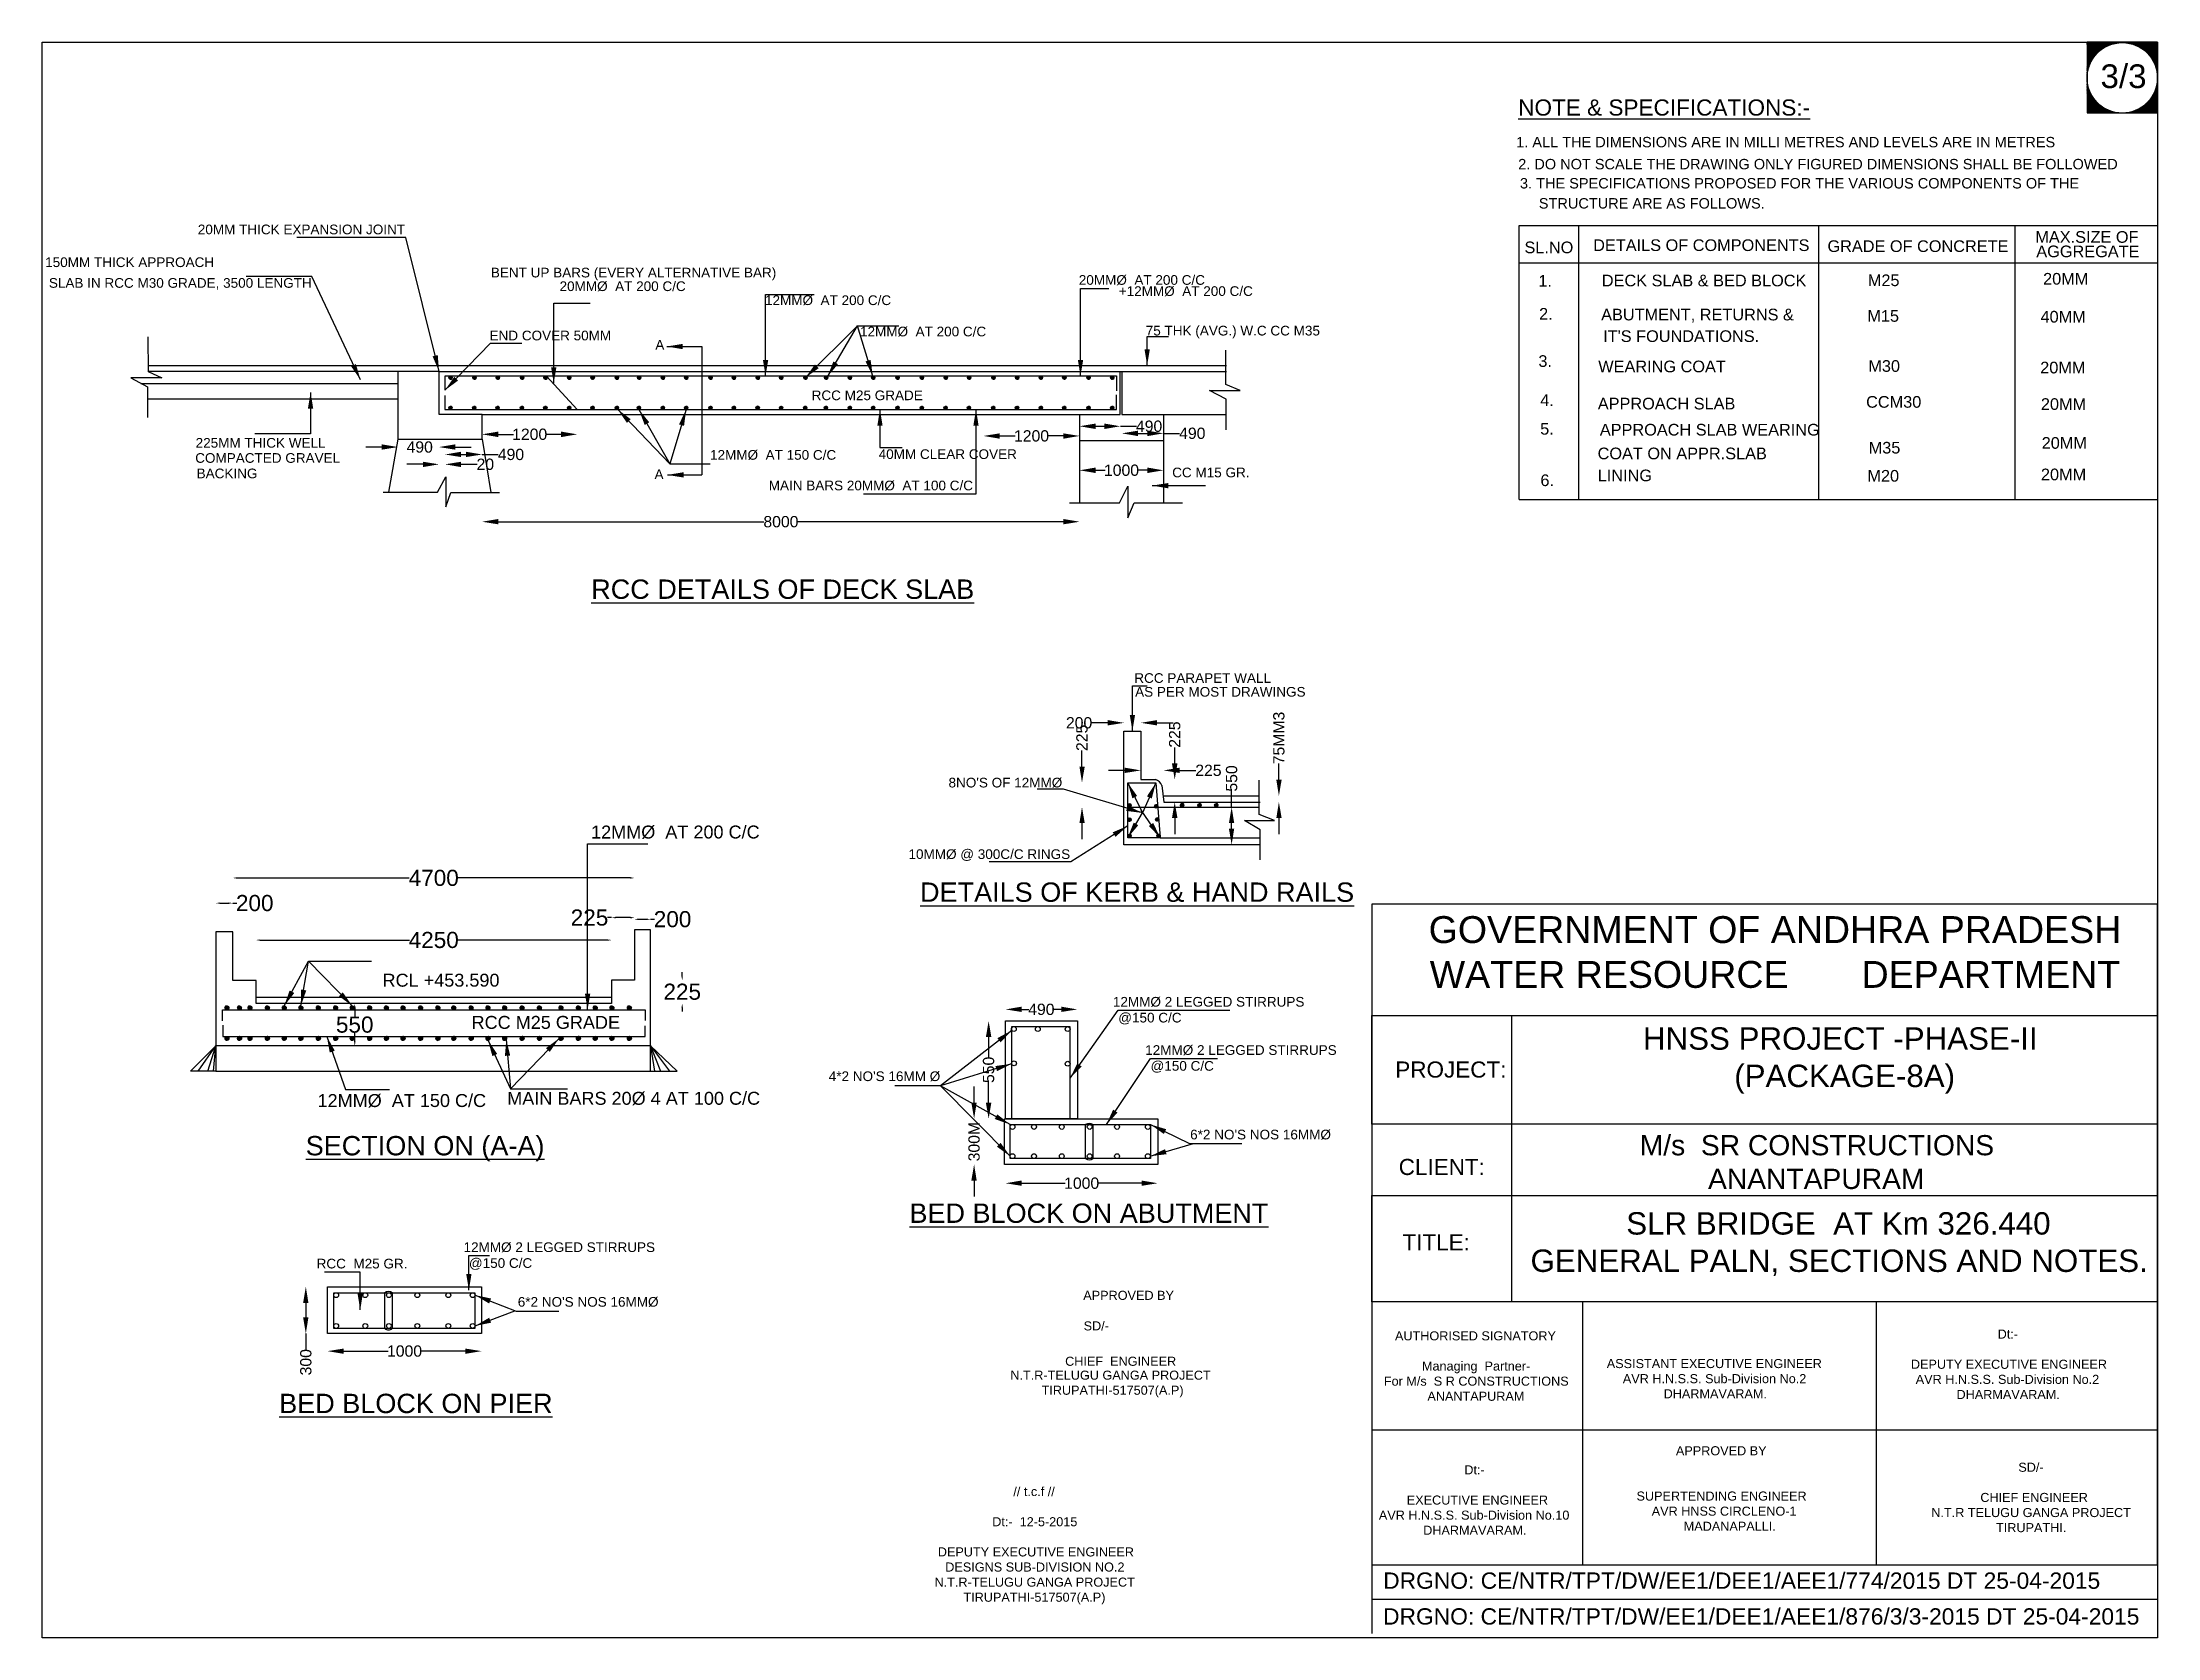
# Model space of a CAD drawing. Header units: millimetres. Extents: x 50754 to 63872, y -166310 to 12701.
# Drawn here: x 50754 to 63872, y 2808 to 12701 of the extents above; entities that cross this region are included whole.
import ezdxf

# ---------------------------------------------------------------- set-up
doc = ezdxf.new("R2010")
doc.units = ezdxf.units.MM
doc.header["$MEASUREMENT"] = 0
for name, color, linetype in [('DIMENSION', 7, 'Continuous'), ('DRAWING', 7, 'Continuous'), ('TEXT', 7, 'Continuous')]:
    doc.layers.add(name, color=color, linetype=linetype)
doc.styles.get("Standard").update_dxf_attribs({"font": 'arial.ttf'})
doc.dimstyles.new('ST100', dxfattribs={"dimtxt": 100, "dimasz": 25, "dimexe": 0, "dimexo": 300, "dimgap": 0.09, "dimtad": 0, "dimtih": 1, "dimtoh": 1, "dimdec": 0, "dimzin": 0, "dimdsep": 46, "dimtxsty": 'Standard', "dimcen": 0, "dimse1": 1, "dimse2": 1, "dimadec": 0, "dimazin": 0, "dimtfac": 1, "dimtdec": 0, "dimtofl": 0, "dimtmove": 0, "dimatfit": 3, "dimfxl": 2000, "dimtolj": 1, "dimtzin": 0, "dimarcsym": 0})
doc.dimstyles.get("Standard").update_dxf_attribs({"dimtxt": 70, "dimasz": 100, "dimexe": 0.18, "dimexo": 0.0625, "dimgap": 0.09, "dimtad": 0, "dimdec": 0, "dimzin": 0, "dimdsep": 46, "dimtxsty": 'Standard', "dimcen": 0.09, "dimse1": 1, "dimse2": 1, "dimadec": 0, "dimazin": 0, "dimtfac": 1, "dimtdec": 0, "dimtofl": 0, "dimtmove": 0, "dimatfit": 3, "dimfxl": 1, "dimtolj": 1, "dimtzin": 0, "dimarcsym": 0})

msp = doc.modelspace()

# ---------------------------------------------------------------- texts
at = {"layer": 'DRAWING'}
msp.add_text('3/3', height=146.99, dxfattribs=at).set_placement((63517, 12417.2))
at = {"layer": 'DRAWING', "color": 7}
for s, p in [('12MMØ  AT 200 C/C ', (54156.8, 7763.6)), ('RCL +453.590', (52863.6, 6844.9)), (' RCC M25 GRADE', (53384.5, 6583.3)), ('12MMØ  AT 150 C/C ', (52460.5, 6098.5)), ('MAIN BARS 20Ø 4 AT 100 C/C ', (53636.7, 6112.3))]:
    msp.add_text(s, height=80.162, rotation=0.01749, dxfattribs=at).set_placement(p)
at = {"layer": 'TEXT'}
for s, height, p in [('%%UNOTE & SPECIFICATIONS:-', 100.108, (59905.9, 12246.5)), ('1. ALL THE DIMENSIONS ARE IN MILLI METRES AND LEVELS ARE IN METRES', 64.467, (59893.3, 12049.9)), ('2. DO NOT SCALE THE DRAWING ONLY FIGURED DIMENSIONS SHALL BE FOLLOWED', 64.467, (59906, 11913.4)), ('3. THE SPECIFICATIONS PROPOSED FOR THE VARIOUS COMPONENTS OF THE', 64.467, (59916.9, 11794.6)), ('STRUCTURE ARE AS FOLLOWS.', 64.467, (60033.9, 11670.2)), ('20MM THICK EXPANSION JOINT', 60, (51718.1, 11510.6)), ('SL.NO', 72.3, (59944.7, 11393.1)), ('DETAILS OF COMPONENTS', 72.3, (60370.9, 11406.8)), ('  GRADE OF CONCRETE', 72.3, (61767.7, 11400.7)), ('AGGREGATE', 72.3, (63118.8, 11368.3)), ('MAX.SIZE OF', 72.3, (63112.7, 11457.8)), ('150MM THICK APPROACH', 60, (50771.5, 11307.3)), ('BENT UP BARS (EVERY ALTERNATIVE BAR)', 60, (53535.4, 11243)), ('SLAB IN RCC M30 GRADE, 3500 LENGTH', 60, (50794.5, 11178.8)), ('20MMØ  AT 200 C/C ', 60, (53961.3, 11158.5)), ('20MMØ  AT 200 C/C ', 60, (57181.2, 11197.2)), ('+12MMØ  AT 200 C/C ', 60, (57429.1, 11128.2)), ('1.', 72.3, (60031.1, 11185.5)), ('DECK SLAB & BED BLOCK', 72.3, (60424.5, 11187.7)), ('M25', 72.3, (62074.1, 11189.1)), ('20MM', 72.3, (63161, 11198.3)), ('12MMØ  AT 200 C/C ', 60, (55235.2, 11071.6)), ('2.', 72.3, (60035.5, 10981)), ('ABUTMENT, RETURNS &', 72.3, (60420.3, 10976.6)), ('M15', 72.3, (62071.1, 10968.1)), ('40MM', 72.3, (63145, 10963.1)), ('END COVER 50MM', 60, (53527.1, 10852.7)), ('12MMØ  AT 200 C/C ', 60, (55824.5, 10877.5)), ('75 THK (AVG.) W.C CC M35', 60, (57596.3, 10883)), ("IT'S FOUNDATIONS.", 72.3, (60432.8, 10842.7)), ('A', 60, (54555.1, 10795)), ('3.', 72.3, (60031.1, 10688.2)), ('WEARING COAT', 72.3, (60402.4, 10654.7)), ('M30', 72.3, (62077.1, 10657.6)), ('20MM', 72.3, (63143.2, 10648)), ('RCC M25 GRADE', 60, (55524.6, 10481.8)), ('4.', 72.3, (60042.7, 10445.8)), ('APPROACH SLAB', 72.3, (60399.5, 10424.4)), ('CCM30  ', 72.3, (62063.4, 10435)), ('20MM', 72.3, (63147.3, 10421.6)), ('225MM THICK WELL ', 60, (51704.6, 10187.3)), ('5.', 72.3, (60042.3, 10268.1)), ('APPROACH SLAB WEARING', 72.3, (60412.1, 10262.6)), ('20MM', 72.3, (63152.2, 10180.6)), ('COMPACTED GRAVEL ', 60, (51701.9, 10093.4)), ('12MMØ  AT 150 C/C ', 60, (54894.4, 10112.4)), ('40MM CLEAR COVER', 60, (55940.2, 10117.2)), ('COAT ON APPR.SLAB', 72.3, (60398.4, 10115.3)), ('M35', 72.3, (62079.2, 10151)), ('BACKING', 60, (51710.8, 9997.6)), ('A', 60, (54550.2, 9992.4)), ('MAIN BARS 20MMØ  AT 100 C/C ', 60, (55258.4, 9922.8)), ('CC M15 GR.', 60, (57760.2, 10003.5)), ('6.', 72.3, (60043.8, 9949.2)), ('LINING', 72.3, (60399.2, 9979)), ('M20', 72.3, (62071.4, 9976.6)), ('20MM', 72.3, (63147.5, 9985.2)), ('%%URCC DETAILS OF DECK SLAB', 120, (54157.6, 9249.9)), ('RCC PARAPET WALL', 60, (57525.4, 8728.8)), ('AS PER MOST DRAWINGS', 60, (57530.4, 8643.4)), ("8NO'S OF 12MMØ", 60, (56373.4, 8080.3)), ('10MMØ @ 300C/C RINGS', 60, (56125.1, 7636.8)), ('%%UDETAILS OF KERB & HAND RAILS', 120, (56196.8, 7371.2)), ('12MMØ 2 LEGGED STIRRUPS', 60, (57392.6, 6721.2)), ('@150 C/C', 60, (57426, 6622.9)), ('12MMØ 2 LEGGED STIRRUPS', 60, (57592.9, 6422)), ("4*2 NO'S 16MM Ø", 60, (55630.7, 6259.5)), ('@150 C/C', 60, (57626.3, 6323.7)), ('%%USECTION ON (A-A)', 120, (52387, 5798.9)), ("6*2 NO'S NOS 16MMØ", 60, (57871.7, 5897.9)), ('%%UBED BLOCK ON ABUTMENT', 120, (56130.9, 5380.4)), ('12MMØ 2 LEGGED STIRRUPS', 60, (53365.9, 5199.5)), ('RCC  M25 GR.', 60, (52454.8, 5097.7)), ('@150 C/C', 60, (53399.3, 5101.1)), ("6*2 NO'S NOS 16MMØ", 60, (53702.2, 4860.4)), ('APPROVED BY ', 56.161, (57208.9, 4902.9)), ('SD/-', 56.16, (57211.1, 4713.4)), ('N.T.R-TELUGU GANGA PROJECT', 56.161, (56756.9, 4407.9)), ('TIRUPATHI-517507(A.P)', 56.161, (56950.3, 4314.5)), ('%%UBED BLOCK ON PIER', 120, (52222.7, 4200.7))]:
    msp.add_text(s, height=height, dxfattribs=at).set_placement(p)
at = {"layer": 'TEXT', "color": 7, "width": 4754.063, "attachment_point": 5}
for s, insert, char_height in [('GOVERNMENT OF ANDHRA PRADESH\\PWATER RESOURCE       DEPARTMENT', (61498.2, 7058.8), 166.699), ('HNSS PROJECT -PHASE-II\\P (PACKAGE-8A)', (61903.4, 6386.7), 138.916)]:
    msp.add_mtext(s, dxfattribs=dict(at, insert=insert, char_height=char_height))
at = {"layer": 'TEXT', "attachment_point": 1}
for s, insert, char_height, width in [('PROJECT:', (59143.8, 6381), 99.8, 931.189), ('\\pi510.88;M/s  SR CONSTRUCTIONS \\P\\pi934.22;ANANTAPURAM', (60148.9, 5924.6), 125.288, 3197.216), ('CLIENT:', (59164.9, 5777), 99.8, 931.189), ('\\pi849.31;SLR BRIDGE  AT Km 326.440\\P\\pi255.64;GENERAL PALN, SECTIONS AND NOTES.', (59726.6, 5446.6), 138.916, 4312.342), ('TITLE:', (59187.9, 5309.3), 99.8, 541.189), ('\\pi910.63;AUTHORISED SIGNATORY\\P\\pi1409.5;\\P\\pi1077.8;Managing  Partner-\\P\\pi841.54;For M/s  S R CONSTRUCTIONS\\P\\pi1111.6;ANANTAPURAM', (58231.2, 4707.8), 56.161, 2818.909), ('\\pi1350.5;Dt:-  \\P\\pi1409.5;\\P\\pi790.89; DEPUTY EXECUTIVE ENGINEER\\P\\pi842.52;AVR H.N.S.S. Sub-Division No.2\\P\\pi1095.5;DHARMAVARAM.', (61528.5, 4718.8), 56.161, 2818.909), ('CHIEF  ENGINEER', (57096.5, 4550.2), 56.161, 2818.909), ('\\pi1409.5;\\P\\P\\pi742.93;ASSISTANT EXECUTIVE ENGINEER\\P\\pi842.52;AVR H.N.S.S. Sub-Division No.2\\P\\pi1095.5;DHARMAVARAM.', (59712.2, 4723.2), 56.161, 2818.909), ('\\pi1128.5;APPROVED BY\\P\\pi1409.5;\\P\\pi1387.7;  \\P\\pi884.23;SUPERTENDING ENGINEER                \\P\\pi956.72; AVR HNSS CIRCLENO-1\\P\\pi0;                                                      MADANAPALLI.', (59755.4, 3995.2), 56.161, 2818.909), ('\\pi1350.5;Dt:- \\P\\pi1409.5;\\P\\pi950.01;  EXECUTIVE ENGINEER\\P\\pi820.51;AVR H.N.S.S. Sub-Division No.10\\P\\pi1095.5;DHARMAVARAM.', (58221.3, 3876.8), 56.161, 2818.909), ('\\pi1334;SD/-\\P\\pi1409.5,t2701.2;\\P\\pi1054.7,tz;  CHIEF ENGINEER\\P\\pi794.23;N.T.R TELUGU GANGA PROJECT\\P\\pi1195.8;TIRUPATHI.', (61673.4, 3893), 56.161, 2818.909), ('\\pi3353.3;// t.c.f //\\P\\pi3481.9;\\P\\pi3222.6;Dt:-  12-5-2015\\P\\pi3481.9;\\P\\pi2863.3; DEPUTY EXECUTIVE ENGINEER\\P\\pi2931.1;DESIGNS SUB-DIVISION NO.2\\P\\pi2864.5;N.T.R-TELUGU GANGA PROJECT\\P\\pi3043.9;TIRUPATHI-517507(A.P)', (53421.9, 3742.4), 56.161, 6963.77), ('\\pi669.68;DRGNO: CE/NTR/TPT/DW/EE1/DEE1/AEE1/774/2015 DT 25-04-2015', (58399, 3212.5), 101.199, 5769.897), ('\\pi547.88;DRGNO: CE/NTR/TPT/DW/EE1/DEE1/AEE1/876/3/3-2015 DT 25-04-2015', (58520.1, 2990.4), 101.199, 5769.897)]:
    msp.add_mtext(s, dxfattribs=dict(at, insert=insert, char_height=char_height, width=width))

# ---------------------------------------------------------------- blocks, each defined once
blk = doc.blocks.new('*D3')
at = {"layer": 'Defpoints', "color": 0, "ltscale": 0.4, "transparency": 16777216}
for p in [(51935, 7363), (51830, 7185), (51935, 7185)]:
    blk.add_point(p, dxfattribs=at)
at = {"layer": 'DIMENSION', "color": 0, "lineweight": -2, "ltscale": 0.4, "transparency": 16777216}
for p, q in [((51855, 7363), (51910, 7363)), ((51935, 7363), (51960, 7363))]:
    blk.add_line(p, q, dxfattribs=at)
at = {"layer": 'DIMENSION', "color": 0, "ltscale": 0.4, "transparency": 16777216}
for points in [[(51855, 7367), (51855, 7359), (51830, 7363)], [(51910, 7367), (51910, 7359), (51935, 7363)]]:
    blk.add_solid(points, dxfattribs=at)
at = {"layer": 'DIMENSION', "color": 0, "ltscale": 0.4, "transparency": 16777216, "insert": (52071, 7363), "char_height": 100, "attachment_point": 5}
blk.add_mtext('\\A1;200', dxfattribs=at)
blk = doc.blocks.new('*D4')
at = {"layer": 'Defpoints', "color": 0, "ltscale": 0.4, "transparency": 16777216}
for p in [(54284, 7134), (52079, 6883), (54284, 6885)]:
    blk.add_point(p, dxfattribs=at)
at = {"layer": 'DIMENSION', "color": 0, "lineweight": -2, "ltscale": 0.4, "transparency": 16777216}
for p, q in [((52104, 7134), (53030, 7134)), ((54259, 7134), (53333, 7134))]:
    blk.add_line(p, q, dxfattribs=at)
at = {"layer": 'DIMENSION', "color": 0, "ltscale": 0.4, "transparency": 16777216}
for points in [[(52104, 7138), (52104, 7130), (52079, 7134)], [(54259, 7138), (54259, 7130), (54284, 7134)]]:
    blk.add_solid(points, dxfattribs=at)
at = {"layer": 'DIMENSION', "color": 0, "ltscale": 0.4, "transparency": 16777216, "insert": (53181, 7134), "char_height": 100, "attachment_point": 5}
blk.add_mtext('\\A1;4250', dxfattribs=at)
blk = doc.blocks.new('*D6')
at = {"layer": 'Defpoints', "color": 0, "ltscale": 0.4, "transparency": 16777216}
for p in [(54284, 7273), (54284, 7134), (54426, 7141)]:
    blk.add_point(p, dxfattribs=at)
at = {"layer": 'DIMENSION', "color": 0, "lineweight": -2, "ltscale": 0.4, "transparency": 16777216}
for p, q in [((54284, 7273), (54259, 7273)), ((54401, 7273), (54309, 7273))]:
    blk.add_line(p, q, dxfattribs=at)
at = {"layer": 'DIMENSION', "color": 0, "ltscale": 0.4, "transparency": 16777216}
for points in [[(54309, 7277), (54309, 7268), (54284, 7273)], [(54401, 7277), (54401, 7268), (54426, 7273)]]:
    blk.add_solid(points, dxfattribs=at)
at = {"layer": 'DIMENSION', "color": 0, "ltscale": 0.4, "transparency": 16777216, "insert": (54147, 7273), "char_height": 100, "attachment_point": 5}
blk.add_mtext('\\A1;225', dxfattribs=at)
blk = doc.blocks.new('*D7')
at = {"layer": 'Defpoints', "color": 0, "ltscale": 0.4, "transparency": 16777216}
for p in [(54526, 7263), (54426, 7197), (54526, 7197)]:
    blk.add_point(p, dxfattribs=at)
at = {"layer": 'DIMENSION', "color": 0, "lineweight": -2, "ltscale": 0.4, "transparency": 16777216}
for p, q in [((54451, 7263), (54501, 7263)), ((54526, 7263), (54551, 7263))]:
    blk.add_line(p, q, dxfattribs=at)
at = {"layer": 'DIMENSION', "color": 0, "ltscale": 0.4, "transparency": 16777216}
for points in [[(54451, 7267), (54451, 7258), (54426, 7263)], [(54501, 7267), (54501, 7258), (54526, 7263)]]:
    blk.add_solid(points, dxfattribs=at)
at = {"layer": 'DIMENSION', "color": 0, "ltscale": 0.4, "transparency": 16777216, "insert": (54662, 7263), "char_height": 100, "attachment_point": 5}
blk.add_mtext('\\A1;200', dxfattribs=at)
blk = doc.blocks.new('*D2')
at = {"layer": 'Defpoints', "color": 0, "ltscale": 0.4, "transparency": 16777216}
for p in [(54284, 6885), (54284, 6740), (54722, 6740)]:
    blk.add_point(p, dxfattribs=at)
at = {"layer": 'DIMENSION', "color": 0, "lineweight": -2, "ltscale": 0.4, "transparency": 16777216}
for p, q in [((54722, 6910), (54722, 6935)), ((54722, 6715), (54722, 6690))]:
    blk.add_line(p, q, dxfattribs=at)
at = {"layer": 'DIMENSION', "color": 0, "ltscale": 0.4, "transparency": 16777216}
for points in [[(54717, 6910), (54726, 6910), (54722, 6885)], [(54717, 6715), (54726, 6715), (54722, 6740)]]:
    blk.add_solid(points, dxfattribs=at)
at = {"layer": 'DIMENSION', "color": 0, "ltscale": 0.4, "transparency": 16777216, "insert": (54722, 6813), "char_height": 100, "attachment_point": 5}
blk.add_mtext('\\A1;225', dxfattribs=at)
blk = doc.blocks.new('*D8')
at = {"layer": 'Defpoints', "color": 0, "ltscale": 0.4, "transparency": 16777216}
for p in [(52691, 6740), (52691, 6478), (52691, 6478)]:
    blk.add_point(p, dxfattribs=at)
at = {"layer": 'DIMENSION', "color": 0, "lineweight": -2, "ltscale": 0.4, "transparency": 16777216}
for p, q in [((52691, 6715), (52691, 6660)), ((52691, 6503), (52691, 6558))]:
    blk.add_line(p, q, dxfattribs=at)
at = {"layer": 'DIMENSION', "color": 0, "ltscale": 0.4, "transparency": 16777216}
for points in [[(52687, 6715), (52696, 6715), (52691, 6740)], [(52687, 6503), (52696, 6503), (52691, 6478)]]:
    blk.add_solid(points, dxfattribs=at)
at = {"layer": 'DIMENSION', "color": 0, "ltscale": 0.4, "transparency": 16777216, "insert": (52691, 6609), "char_height": 100, "attachment_point": 5}
blk.add_mtext('\\A1;550', dxfattribs=at)
blk = doc.blocks.new('*D11')
at = {"layer": 'Defpoints', "color": 0, "transparency": 16777216}
for p in [(58129, 7959), (58129, 7959), (58129, 7725)]:
    blk.add_point(p, dxfattribs=at)
at = {"layer": 'TEXT', "color": 0, "lineweight": -2, "transparency": 16777216}
for p, q in [((58129, 7959), (58129, 8059)), ((58129, 7825), (58129, 7859))]:
    blk.add_line(p, q, dxfattribs=at)
at = {"layer": 'TEXT', "color": 0, "transparency": 16777216}
for points in [[(58112, 7859), (58145, 7859), (58129, 7959)], [(58112, 7825), (58145, 7825), (58129, 7725)]]:
    blk.add_solid(points, dxfattribs=at)
at = {"layer": 'TEXT', "color": 0, "transparency": 16777216, "insert": (58129, 8136), "char_height": 70, "attachment_point": 5, "rotation": 90}
blk.add_mtext('\\A1;550', dxfattribs=at)
blk = doc.blocks.new('*D12')
at = {"layer": 'Defpoints', "color": 0, "transparency": 16777216}
for p in [(57566, 8182), (57707, 8186), (57707, 8185)]:
    blk.add_point(p, dxfattribs=at)
at = {"layer": 'TEXT', "color": 0, "lineweight": -2, "transparency": 16777216}
for p, q in [((57466, 8186), (57366, 8186)), ((57807, 8186), (57907, 8186))]:
    blk.add_line(p, q, dxfattribs=at)
at = {"layer": 'TEXT', "color": 0, "transparency": 16777216}
for points in [[(57466, 8203), (57466, 8170), (57566, 8186)], [(57807, 8203), (57807, 8170), (57707, 8186)]]:
    blk.add_solid(points, dxfattribs=at)
at = {"layer": 'TEXT', "color": 0, "transparency": 16777216, "insert": (57985, 8186), "char_height": 70, "attachment_point": 5}
blk.add_mtext('\\A1;225', dxfattribs=at)
blk = doc.blocks.new('*D13')
at = {"layer": 'Defpoints', "color": 0, "transparency": 16777216}
for p in [(57776, 8129), (57783, 8129), (57782, 7990)]:
    blk.add_point(p, dxfattribs=at)
at = {"layer": 'TEXT', "color": 0, "lineweight": -2, "transparency": 16777216}
for p, q in [((57776, 8229), (57776, 8329)), ((57776, 7890), (57776, 7790))]:
    blk.add_line(p, q, dxfattribs=at)
at = {"layer": 'TEXT', "color": 0, "transparency": 16777216}
for points in [[(57759, 8229), (57793, 8229), (57776, 8129)], [(57759, 7890), (57793, 7890), (57776, 7990)]]:
    blk.add_solid(points, dxfattribs=at)
at = {"layer": 'TEXT', "color": 0, "transparency": 16777216, "insert": (57776, 8408), "char_height": 70, "attachment_point": 5, "rotation": 90}
blk.add_mtext('\\A1;225', dxfattribs=at)
blk = doc.blocks.new('*D14')
at = {"layer": 'Defpoints', "color": 0, "transparency": 16777216}
for p in [(57461, 8481), (57461, 8430), (57566, 8430)]:
    blk.add_point(p, dxfattribs=at)
at = {"layer": 'TEXT', "color": 0, "lineweight": -2, "transparency": 16777216}
for p, q in [((57361, 8481), (57261, 8481)), ((57666, 8481), (57766, 8481))]:
    blk.add_line(p, q, dxfattribs=at)
at = {"layer": 'TEXT', "color": 0, "transparency": 16777216}
for points in [[(57361, 8498), (57361, 8465), (57461, 8481)], [(57666, 8498), (57666, 8465), (57566, 8481)]]:
    blk.add_solid(points, dxfattribs=at)
at = {"layer": 'TEXT', "color": 0, "transparency": 16777216, "insert": (57183, 8481), "char_height": 70, "attachment_point": 5}
blk.add_mtext('\\A1;200', dxfattribs=at)
blk = doc.blocks.new('*D15')
at = {"layer": 'Defpoints', "color": 0, "transparency": 16777216}
for p in [(57201, 8110), (57484, 8110), (57484, 7959)]:
    blk.add_point(p, dxfattribs=at)
at = {"layer": 'TEXT', "color": 0, "lineweight": -2, "transparency": 16777216}
for p, q in [((57201, 8210), (57201, 8310)), ((57201, 7859), (57201, 7759))]:
    blk.add_line(p, q, dxfattribs=at)
at = {"layer": 'TEXT', "color": 0, "transparency": 16777216}
for points in [[(57185, 8210), (57218, 8210), (57201, 8110)], [(57185, 7859), (57218, 7859), (57201, 7959)]]:
    blk.add_solid(points, dxfattribs=at)
at = {"layer": 'TEXT', "color": 0, "transparency": 16777216, "insert": (57201, 8388), "char_height": 70, "attachment_point": 5, "rotation": 90}
blk.add_mtext('\\A1;225', dxfattribs=at)
blk = doc.blocks.new('*D16')
at = {"layer": 'Defpoints', "color": 0, "transparency": 16777216}
for p in [(58299, 8028), (58422, 8028), (58299, 7990)]:
    blk.add_point(p, dxfattribs=at)
at = {"layer": 'TEXT', "color": 0, "lineweight": -2, "transparency": 16777216}
for p, q in [((58422, 8128), (58422, 8228)), ((58422, 7890), (58422, 7790))]:
    blk.add_line(p, q, dxfattribs=at)
at = {"layer": 'TEXT', "color": 0, "transparency": 16777216}
for points in [[(58406, 8128), (58439, 8128), (58422, 8028)], [(58406, 7890), (58439, 7890), (58422, 7990)]]:
    blk.add_solid(points, dxfattribs=at)
at = {"layer": 'TEXT', "color": 0, "transparency": 16777216, "insert": (58422, 8387), "char_height": 70, "attachment_point": 5, "rotation": 90}
blk.add_mtext('\\A1;75MM3', dxfattribs=at)
blk = doc.blocks.new('*D17')
at = {"layer": 'Defpoints', "color": 0, "transparency": 16777216}
for p in [(57172, 6704), (56727, 6632), (57172, 6632)]:
    blk.add_point(p, dxfattribs=at)
at = {"layer": 'TEXT', "color": 0, "lineweight": -2, "transparency": 16777216}
for p, q in [((56827, 6704), (56871, 6704)), ((57072, 6704), (57028, 6704))]:
    blk.add_line(p, q, dxfattribs=at)
at = {"layer": 'TEXT', "color": 0, "transparency": 16777216}
for points in [[(56827, 6721), (56827, 6688), (56727, 6704)], [(57072, 6721), (57072, 6688), (57172, 6704)]]:
    blk.add_solid(points, dxfattribs=at)
at = {"layer": 'TEXT', "color": 0, "transparency": 16777216, "insert": (56949, 6704), "char_height": 70, "attachment_point": 5}
blk.add_mtext('\\A1;490', dxfattribs=at)
blk = doc.blocks.new('*D18')
at = {"layer": 'Defpoints', "color": 0, "transparency": 16777216}
for p in [(56727, 6026), (56532, 5743), (56727, 5743)]:
    blk.add_point(p, dxfattribs=at)
at = {"layer": 'TEXT', "color": 0, "lineweight": -2, "transparency": 16777216}
for p, q in [((56532, 6126), (56532, 6226)), ((56532, 5643), (56532, 5543))]:
    blk.add_line(p, q, dxfattribs=at)
at = {"layer": 'TEXT', "color": 0, "transparency": 16777216}
for points in [[(56515, 6126), (56548, 6126), (56532, 6026)], [(56515, 5643), (56548, 5643), (56532, 5743)]]:
    blk.add_solid(points, dxfattribs=at)
at = {"layer": 'TEXT', "color": 0, "transparency": 16777216, "insert": (56532, 5884), "char_height": 70, "attachment_point": 5, "rotation": 90}
blk.add_mtext('\\A1;300M', dxfattribs=at)
blk = doc.blocks.new('*D19')
at = {"layer": 'Defpoints', "color": 0, "transparency": 16777216}
for p in [(56727, 5743), (57670, 5743), (57670, 5626)]:
    blk.add_point(p, dxfattribs=at)
at = {"layer": 'TEXT', "color": 0, "lineweight": -2, "transparency": 16777216}
for p, q in [((56827, 5626), (57097, 5626)), ((57570, 5626), (57300, 5626))]:
    blk.add_line(p, q, dxfattribs=at)
at = {"layer": 'TEXT', "color": 0, "transparency": 16777216}
for points in [[(56827, 5643), (56827, 5610), (56727, 5626)], [(57570, 5643), (57570, 5610), (57670, 5626)]]:
    blk.add_solid(points, dxfattribs=at)
at = {"layer": 'TEXT', "color": 0, "transparency": 16777216, "insert": (57199, 5626), "char_height": 70, "attachment_point": 5}
blk.add_mtext('\\A1;1000', dxfattribs=at)
blk = doc.blocks.new('*D20')
at = {"layer": 'Defpoints', "color": 0, "transparency": 16777216}
for p in [(56622, 6632), (56720, 6632), (56720, 6026)]:
    blk.add_point(p, dxfattribs=at)
at = {"layer": 'TEXT', "color": 0, "lineweight": -2, "transparency": 16777216}
for p, q in [((56622, 6532), (56622, 6406)), ((56622, 6126), (56622, 6252))]:
    blk.add_line(p, q, dxfattribs=at)
at = {"layer": 'TEXT', "color": 0, "transparency": 16777216}
for points in [[(56605, 6532), (56639, 6532), (56622, 6632)], [(56605, 6126), (56639, 6126), (56622, 6026)]]:
    blk.add_solid(points, dxfattribs=at)
at = {"layer": 'TEXT', "color": 0, "transparency": 16777216, "insert": (56622, 6329), "char_height": 70, "attachment_point": 5, "rotation": 90}
blk.add_mtext('\\A1;550', dxfattribs=at)
blk = doc.blocks.new('*D21')
at = {"layer": 'Defpoints', "color": 0, "transparency": 16777216}
for p in [(52523, 4984), (52388, 4694), (52523, 4694)]:
    blk.add_point(p, dxfattribs=at)
at = {"layer": 'TEXT', "color": 0, "lineweight": -2, "transparency": 16777216}
for p, q in [((52388, 4884), (52388, 4794)), ((52388, 4694), (52388, 4594))]:
    blk.add_line(p, q, dxfattribs=at)
at = {"layer": 'TEXT', "color": 0, "transparency": 16777216}
for points in [[(52371, 4884), (52404, 4884), (52388, 4984)], [(52371, 4794), (52404, 4794), (52388, 4694)]]:
    blk.add_solid(points, dxfattribs=at)
at = {"layer": 'TEXT', "color": 0, "transparency": 16777216, "insert": (52388, 4516), "char_height": 70, "attachment_point": 5, "rotation": 90}
blk.add_mtext('\\A1;300', dxfattribs=at)
blk = doc.blocks.new('*D22')
at = {"layer": 'Defpoints', "color": 0, "transparency": 16777216}
for p in [(52523, 4694), (53477, 4694), (53477, 4585)]:
    blk.add_point(p, dxfattribs=at)
at = {"layer": 'TEXT', "color": 0, "lineweight": -2, "transparency": 16777216}
for p, q in [((52623, 4585), (52899, 4585)), ((53377, 4585), (53101, 4585))]:
    blk.add_line(p, q, dxfattribs=at)
at = {"layer": 'TEXT', "color": 0, "transparency": 16777216}
for points in [[(52623, 4601), (52623, 4568), (52523, 4585)], [(53377, 4601), (53377, 4568), (53477, 4585)]]:
    blk.add_solid(points, dxfattribs=at)
at = {"layer": 'TEXT', "color": 0, "transparency": 16777216, "insert": (53000, 4585), "char_height": 70, "attachment_point": 5}
blk.add_mtext('\\A1;1000', dxfattribs=at)
blk = doc.blocks.new('*D23')
at = {"layer": 'Defpoints', "color": 0, "lineweight": -2, "transparency": 16777216}
for p, q in [((52859, 10191), (52759, 10191)), ((53314, 10191), (53414, 10191))]:
    blk.add_line(p, q, dxfattribs=at)
at = {"layer": 'Defpoints', "color": 0, "transparency": 16777216}
for p in [(53214, 10393), (52959, 10240), (53214, 10191)]:
    blk.add_point(p, dxfattribs=at)
for points in [[(52859, 10208), (52859, 10175), (52959, 10191)], [(53314, 10208), (53314, 10175), (53214, 10191)]]:
    blk.add_solid(points, dxfattribs=at)
at = {"layer": 'Defpoints', "color": 0, "transparency": 16777216, "insert": (53094, 10191), "char_height": 70, "attachment_point": 5}
blk.add_mtext('\\A1;490', dxfattribs=at)
blk = doc.blocks.new('*D24')
at = {"layer": 'Defpoints', "color": 0, "lineweight": -2, "transparency": 16777216}
for p, q in [((53351, 10145), (53381, 10145)), ((53481, 10145), (53581, 10145))]:
    blk.add_line(p, q, dxfattribs=at)
at = {"layer": 'Defpoints', "color": 0, "transparency": 16777216}
for p in [(53251, 10423), (53481, 10393), (53481, 10145)]:
    blk.add_point(p, dxfattribs=at)
for points in [[(53351, 10162), (53351, 10129), (53251, 10145)], [(53381, 10162), (53381, 10129), (53481, 10145)]]:
    blk.add_solid(points, dxfattribs=at)
at = {"layer": 'Defpoints', "color": 0, "transparency": 16777216, "insert": (53660, 10145), "char_height": 70, "attachment_point": 5}
blk.add_mtext('\\A1;490', dxfattribs=at)
blk = doc.blocks.new('*D25')
at = {"layer": 'Defpoints', "color": 0, "lineweight": -2, "transparency": 16777216}
for p, q in [((53581, 10270), (53675, 10270)), ((53971, 10270), (53877, 10270))]:
    blk.add_line(p, q, dxfattribs=at)
at = {"layer": 'Defpoints', "color": 0, "transparency": 16777216}
for p in [(54071, 10424), (53481, 10240), (54071, 10270)]:
    blk.add_point(p, dxfattribs=at)
for points in [[(53581, 10287), (53581, 10253), (53481, 10270)], [(53971, 10287), (53971, 10253), (54071, 10270)]]:
    blk.add_solid(points, dxfattribs=at)
at = {"layer": 'Defpoints', "color": 0, "transparency": 16777216, "insert": (53776, 10270), "char_height": 70, "attachment_point": 5}
blk.add_mtext('\\A1;1200', dxfattribs=at)
blk = doc.blocks.new('*D26')
at = {"layer": 'Defpoints', "color": 0, "lineweight": -2, "transparency": 16777216}
for p, q in [((53114, 10084), (53014, 10084)), ((53351, 10084), (53451, 10084))]:
    blk.add_line(p, q, dxfattribs=at)
at = {"layer": 'Defpoints', "color": 0, "transparency": 16777216}
for p in [(53214, 10191), (53251, 10145), (53251, 10084)]:
    blk.add_point(p, dxfattribs=at)
for points in [[(53114, 10100), (53114, 10067), (53214, 10084)], [(53351, 10100), (53351, 10067), (53251, 10084)]]:
    blk.add_solid(points, dxfattribs=at)
at = {"layer": 'Defpoints', "color": 0, "transparency": 16777216, "insert": (53501, 10084), "char_height": 70, "attachment_point": 5}
blk.add_mtext('\\A1;20', dxfattribs=at)
blk = doc.blocks.new('*D27')
at = {"layer": 'Defpoints', "color": 0, "lineweight": -2, "transparency": 16777216}
for p, q in [((53581, 9728), (55229, 9728)), ((57086, 9728), (55438, 9728))]:
    blk.add_line(p, q, dxfattribs=at)
at = {"layer": 'Defpoints', "color": 0, "transparency": 16777216}
for p in [(53481, 10240), (57186, 9846), (57186, 9728)]:
    blk.add_point(p, dxfattribs=at)
for points in [[(53581, 9745), (53581, 9712), (53481, 9728)], [(57086, 9745), (57086, 9712), (57186, 9728)]]:
    blk.add_solid(points, dxfattribs=at)
at = {"layer": 'Defpoints', "color": 0, "transparency": 16777216, "insert": (55334, 9728), "char_height": 70, "attachment_point": 5}
blk.add_mtext('\\A1;8000', dxfattribs=at)
blk = doc.blocks.new('*D28')
at = {"layer": 'Defpoints', "color": 0, "lineweight": -2, "transparency": 16777216}
for p, q in [((56690, 10260), (56787, 10260)), ((57086, 10260), (56989, 10260))]:
    blk.add_line(p, q, dxfattribs=at)
at = {"layer": 'Defpoints', "color": 0, "transparency": 16777216}
for p in [(56590, 10423), (57186, 10393), (57186, 10260)]:
    blk.add_point(p, dxfattribs=at)
for points in [[(56690, 10276), (56690, 10243), (56590, 10260)], [(57086, 10276), (57086, 10243), (57186, 10260)]]:
    blk.add_solid(points, dxfattribs=at)
at = {"layer": 'Defpoints', "color": 0, "transparency": 16777216, "insert": (56888, 10260), "char_height": 70, "attachment_point": 5}
blk.add_mtext('\\A1;1200', dxfattribs=at)
blk = doc.blocks.new('*D29')
at = {"layer": 'Defpoints', "color": 0, "lineweight": -2, "transparency": 16777216}
for p, q in [((57286, 10320), (57339, 10320)), ((57439, 10320), (57539, 10320))]:
    blk.add_line(p, q, dxfattribs=at)
at = {"layer": 'Defpoints', "color": 0, "transparency": 16777216}
for p in [(57186, 10393), (57439, 10393), (57439, 10320)]:
    blk.add_point(p, dxfattribs=at)
for points in [[(57286, 10337), (57286, 10303), (57186, 10320)], [(57339, 10337), (57339, 10303), (57439, 10320)]]:
    blk.add_solid(points, dxfattribs=at)
at = {"layer": 'Defpoints', "color": 0, "transparency": 16777216, "insert": (57617, 10320), "char_height": 70, "attachment_point": 5}
blk.add_mtext('\\A1;490', dxfattribs=at)
blk = doc.blocks.new('*D30')
at = {"layer": 'Defpoints', "color": 0, "lineweight": -2, "transparency": 16777216}
for p, q in [((57549, 10276), (57606, 10276)), ((57706, 10276), (57806, 10276))]:
    blk.add_line(p, q, dxfattribs=at)
at = {"layer": 'Defpoints', "color": 0, "transparency": 16777216}
for p in [(57449, 10393), (57706, 10393), (57706, 10276)]:
    blk.add_point(p, dxfattribs=at)
for points in [[(57549, 10293), (57549, 10259), (57449, 10276)], [(57606, 10293), (57606, 10259), (57706, 10276)]]:
    blk.add_solid(points, dxfattribs=at)
at = {"layer": 'Defpoints', "color": 0, "transparency": 16777216, "insert": (57885, 10276), "char_height": 70, "attachment_point": 5}
blk.add_mtext('\\A1;490', dxfattribs=at)
blk = doc.blocks.new('*D31')
at = {"layer": 'Defpoints', "color": 0, "lineweight": -2, "transparency": 16777216}
for p, q in [((57286, 10047), (57345, 10047)), ((57606, 10047), (57547, 10047))]:
    blk.add_line(p, q, dxfattribs=at)
at = {"layer": 'Defpoints', "color": 0, "transparency": 16777216}
for p in [(57186, 10047), (57706, 10047), (57706, 10047)]:
    blk.add_point(p, dxfattribs=at)
for points in [[(57286, 10064), (57286, 10030), (57186, 10047)], [(57606, 10064), (57606, 10030), (57706, 10047)]]:
    blk.add_solid(points, dxfattribs=at)
at = {"layer": 'Defpoints', "color": 0, "transparency": 16777216, "insert": (57446, 10047), "char_height": 70, "attachment_point": 5}
blk.add_mtext('\\A1;1000', dxfattribs=at)
blk = doc.blocks.new('*D5')
at = {"layer": 'Defpoints', "color": 0, "ltscale": 0.4, "transparency": 16777216}
for p in [(54426, 7519), (51935, 7185), (54426, -166310)]:
    blk.add_point(p, dxfattribs=at)
at = {"layer": 'DIMENSION', "color": 0, "lineweight": -2, "ltscale": 0.4, "transparency": 16777216}
for p, q in [((51960, 7519), (53029, 7519)), ((54401, 7519), (53332, 7519))]:
    blk.add_line(p, q, dxfattribs=at)
at = {"layer": 'DIMENSION', "color": 0, "ltscale": 0.4, "transparency": 16777216}
for points in [[(51960, 7523), (51960, 7515), (51935, 7519)], [(54401, 7523), (54401, 7515), (54426, 7519)]]:
    blk.add_solid(points, dxfattribs=at)
at = {"layer": 'DIMENSION', "color": 0, "ltscale": 0.4, "transparency": 16777216, "insert": (53181, 7519), "char_height": 100, "attachment_point": 5}
blk.add_mtext('\\A1;4700', dxfattribs=at)

# ---------------------------------------------------------------- dimensions: what is measured, and where the dimension line sits
at = {"layer": 'Defpoints'}
dim = msp.add_linear_dim(base=(53214.1, 10191.3), p1=(52958.7, 10240), p2=(53214.1, 10392.8), text='490', dimstyle='Standard', override={"dimfxl": 2000}, dxfattribs=at)
dim.commit()
dim.dimension.update_dxf_attribs({"geometry": '*D23', "text_midpoint": (53093.9, 10191.3), "dimtype": 160})
for base, p1, p2, text, picture, middle in [((53481.1, 10145.2), (53250.5, 10423), (53481.1, 10392.8), '490', '*D24', (53659.8, 10145.2)), ((54070.6, 10269.9), (53481.1, 10240), (54070.6, 10424.1), '1200', '*D25', (53775.8, 10269.9)), ((57186.1, 10259.8), (56590.2, 10423), (57186.1, 10392.8), '1200', '*D28', (56888.2, 10259.8)), ((57438.7, 10320.1), (57186.1, 10392.8), (57438.7, 10392.8), '490', '*D29', (57617.4, 10320.1)), ((57706, 10276.1), (57448.9, 10392.8), (57706, 10392.8), '490', '*D30', (57884.7, 10276.1)), ((57186.1, 9728.4), (53481.1, 10240), (57186.1, 9846.1), '8000', '*D27', (55333.6, 9728.4)), ((53250.5, 10083.5), (53214.1, 10191.3), (53250.5, 10145.2), '20', '*D26', (53501.2, 10083.5)), ((57706, 10046.9), (57186.1, 10046.9), (57706, 10046.9), '1000', '*D31', (57446, 10046.9))]:
    dim = msp.add_linear_dim(base=base, p1=p1, p2=p2, text=text, dimstyle='Standard', override={"dimfxl": 2000}, dxfattribs=at)
    dim.commit()
    dim.dimension.update_dxf_attribs({"geometry": picture, "text_midpoint": middle})
at = {"layer": 'DIMENSION', "ltscale": 0.4}
for base, p1, p2, text, picture, middle in [((54426, 7519.1), (51935.1, 7185.4), (54426, -166309.7), '4700', '*D5', (53180.5, 7519.1)), ((51935.1, 7363.2), (51829.8, 7185.4), (51935.1, 7185.4), '200', '*D3', (52071.3, 7363.2)), ((54283.6, 7272.6), (54426, 7141.1), (54283.6, 7133.9), '225', '*D6', (54146.8, 7272.6)), ((54525.6, 7262.6), (54426, 7196.9), (54525.6, 7196.9), '200', '*D7', (54661.9, 7262.6)), ((54283.6, 7133.9), (52079.1, 6882.7), (54283.6, 6885.1), '4250', '*D4', (53181.3, 7133.9))]:
    dim = msp.add_linear_dim(base=base, p1=p1, p2=p2, text=text, dimstyle='ST100', dxfattribs=at)
    dim.commit()
    dim.dimension.update_dxf_attribs({"geometry": picture, "text_midpoint": middle})
for base, p1, p2, text, picture, middle in [((54721.6, 6740.1), (54283.6, 6885.1), (54283.6, 6740.1), '225', '*D2', (54721.6, 6812.6)), ((52691.4, 6478.3), (52691.4, 6740.1), (52691.4, 6478.3), '550', '*D8', (52691.4, 6609.2))]:
    dim = msp.add_linear_dim(base=base, p1=p1, p2=p2, angle=90, text=text, dimstyle='ST100', dxfattribs=at)
    dim.commit()
    dim.dimension.update_dxf_attribs({"geometry": picture, "text_midpoint": middle})
at = {"layer": 'TEXT'}
for base, p1, p2, text, picture, middle in [((57460.7, 8481.3), (57566.5, 8430.3), (57460.7, 8430.3), '200', '*D14', (57182.8, 8481.3)), ((57706.5, 8186.3), (57566.5, 8182.1), (57706.5, 8185.2), '225', '*D12', (57984.8, 8186.3)), ((57172.1, 6704.5), (56726.8, 6632.3), (57172.1, 6632.3), '490', '*D17', (56949.4, 6704.5)), ((57670.3, 5626.4), (56726.8, 5742.8), (57670.3, 5742.8), '1000', '*D19', (57198.5, 5626.4)), ((53476.7, 4584.7), (52523.1, 4693.6), (53476.7, 4693.6), '1000', '*D22', (52999.9, 4584.7))]:
    dim = msp.add_linear_dim(base=base, p1=p1, p2=p2, text=text, dimstyle='Standard', dxfattribs=at)
    dim.commit()
    dim.dimension.update_dxf_attribs({"geometry": picture, "text_midpoint": middle})
for base, p1, p2, text, picture, middle in [((58422.4, 8028.3), (58299.2, 7989.6), (58299.2, 8028.3), '75MM3', '*D16', (58422.4, 8386.9)), ((57201.2, 8109.9), (57484.4, 7958.7), (57484.4, 8109.9), '225', '*D15', (57201.2, 8388.2)), ((57775.9, 8129.2), (57781.8, 7989.6), (57782.9, 8129.2), '225', '*D13', (57775.9, 8407.5)), ((56622.1, 6632.3), (56720.3, 6025.9), (56720.3, 6632.3), '550', '*D20', (56622.1, 6329.1)), ((56531.6, 5742.8), (56726.8, 6025.9), (56726.8, 5742.8), '300M', '*D18', (56531.6, 5884.4)), ((52387.7, 4693.6), (52523.1, 4983.9), (52523.1, 4693.6), '300', '*D21', (52387.7, 4516.3))]:
    dim = msp.add_linear_dim(base=base, p1=p1, p2=p2, angle=90, text=text, dimstyle='Standard', dxfattribs=at)
    dim.commit()
    dim.dimension.update_dxf_attribs({"geometry": picture, "text_midpoint": middle})
dim = msp.add_linear_dim(base=(58128.8, 7958.7), p1=(58128.8, 7725.4), p2=(58128.8, 7958.7), angle=90, text='550', dimstyle='Standard', override={"dimtxt": 70}, dxfattribs=at)
dim.commit()
dim.dimension.update_dxf_attribs({"geometry": '*D11', "text_midpoint": (58128.8, 8136)})

# ---------------------------------------------------------------- hatches: boundary and pattern name
at = {"layer": 'DRAWING'}
h = msp.add_hatch(dxfattribs=at)
h.set_pattern_fill('ANSI31', color=256, style=0)
h.set_pattern_definition([(45, (0, -898.22867), (-0.08838834765, 0.08838834765), [])])
h.paths.add_polyline_path([(63870.3, 12701), (63434.1, 12701), (63434.1, 12495.3, -0.966869), (63870.3, 12480.6)])
h.paths.add_polyline_path([(63434.1, 12465.9), (63434.1, 12262.6), (63638.6, 12262.6, -0.3770756)])
h.paths.add_polyline_path([(63870.3, 12480.6, -0.3964382), (63665.3, 12262.6), (63870.3, 12262.6)])
h = msp.add_hatch(dxfattribs=at)
h.set_pattern_fill('ANSI31', color=256, style=0)
h.paths.add_polyline_path([(53295.7, 10621.4, 0.4091659), (53285.4, 10631.8), (53285, 10631.8, 0.4091659), (53274.8, 10621.4, 1)])
h = msp.add_hatch(dxfattribs=at)
h.set_pattern_fill('ANSI31', color=256, style=0)
h.set_pattern_definition([(45, (147.79546, 0), (-0.08838834765, 0.08838834765), [])])
h.paths.add_polyline_path([(53443.5, 10621.4, 0.4091659), (53433.2, 10631.8), (53432.8, 10631.8, 0.4091659), (53422.6, 10621.4, 1)])
h = msp.add_hatch(dxfattribs=at)
h.set_pattern_fill('ANSI31', color=256, style=0)
h.set_pattern_definition([(45, (292.6138, 0), (-0.08838834765, 0.08838834765), [])])
h.paths.add_polyline_path([(53588.3, 10621.4, 0.4091659), (53578, 10631.8), (53577.7, 10631.8, 0.4091659), (53567.4, 10621.4, 1)])
h = msp.add_hatch(dxfattribs=at)
h.set_pattern_fill('ANSI31', color=256, style=0)
h.set_pattern_definition([(45, (443.30483, 0), (-0.08838834765, 0.08838834765), [])])
h.paths.add_polyline_path([(53739, 10621.4, 0.4091659), (53728.7, 10631.8), (53728.3, 10631.8, 0.4091659), (53718.1, 10621.4, 1)])
h = msp.add_hatch(dxfattribs=at)
h.set_pattern_fill('ANSI31', color=256, style=0)
h.set_pattern_definition([(45, (588.71918, 0), (-0.08838834765, 0.08838834765), [])])
h.paths.add_polyline_path([(53884.4, 10621.4, 0.4091659), (53874.1, 10631.8), (53873.8, 10631.8, 0.4091659), (53863.5, 10621.4, 1)])
h = msp.add_hatch(dxfattribs=at)
h.set_pattern_fill('ANSI31', color=256, style=0)
h.set_pattern_definition([(45, (736.51464, 0), (-0.08838834765, 0.08838834765), [])])
h.paths.add_polyline_path([(54032.2, 10621.4, 0.4091659), (54021.9, 10631.8), (54021.6, 10631.8, 0.4091659), (54011.3, 10621.4, 1)])
h = msp.add_hatch(dxfattribs=at)
h.set_pattern_fill('ANSI31', color=256, style=0)
h.set_pattern_definition([(45, (881.33299, 0), (-0.08838834765, 0.08838834765), [])])
h.paths.add_polyline_path([(54177, 10621.4, 0.4091659), (54166.7, 10631.8), (54166.4, 10631.8, 0.4091659), (54156.1, 10621.4, 1)])
h = msp.add_hatch(dxfattribs=at)
h.set_pattern_fill('ANSI31', color=256, style=0)
h.set_pattern_definition([(45, (1032.02401, 0), (-0.08838834765, 0.08838834765), [])])
h.paths.add_polyline_path([(54327.7, 10621.4, 0.4091659), (54317.4, 10631.8), (54317.1, 10631.8, 0.4091659), (54306.8, 10621.4, 1)])
h = msp.add_hatch(dxfattribs=at)
h.set_pattern_fill('ANSI31', color=256, style=0)
h.set_pattern_definition([(45, (1169.18729, 0), (-0.08838834765, 0.08838834765), [])])
h.paths.add_polyline_path([(54464.8, 10621.4, 0.4091659), (54454.6, 10631.8), (54454.2, 10631.8, 0.4091659), (54444, 10621.4, 1)])
h = msp.add_hatch(dxfattribs=at)
h.set_pattern_fill('ANSI31', color=256, style=0)
h.set_pattern_definition([(45, (1316.98275, 0), (-0.08838834765, 0.08838834765), [])])
h.paths.add_polyline_path([(54612.6, 10621.4, 0.4091659), (54602.4, 10631.8), (54602, 10631.8, 0.4091659), (54591.8, 10621.4, 1)])
h = msp.add_hatch(dxfattribs=at)
h.set_pattern_fill('ANSI31', color=256, style=0)
h.set_pattern_definition([(45, (1461.8011, 0), (-0.08838834765, 0.08838834765), [])])
h.paths.add_polyline_path([(54757.5, 10621.4, 0.4091659), (54747.2, 10631.8), (54746.8, 10631.8, 0.4091659), (54736.6, 10621.4, 1)])
h = msp.add_hatch(dxfattribs=at)
h.set_pattern_fill('ANSI31', color=256, style=0)
h.set_pattern_definition([(45, (1612.49212, 0), (-0.08838834765, 0.08838834765), [])])
h.paths.add_polyline_path([(54908.1, 10621.4, 0.4091659), (54897.9, 10631.8), (54897.5, 10631.8, 0.4091659), (54887.3, 10621.4, 1)])
h = msp.add_hatch(dxfattribs=at)
h.set_pattern_fill('ANSI31', color=256, style=0)
h.set_pattern_definition([(45, (1757.61941, 0), (-0.08838834765, 0.08838834765), [])])
h.paths.add_polyline_path([(55053.3, 10621.4, 0.4091659), (55043, 10631.8), (55042.7, 10631.8, 0.4091659), (55032.4, 10621.4, 1)])
h = msp.add_hatch(dxfattribs=at)
h.set_pattern_fill('ANSI31', color=256, style=0)
h.set_pattern_definition([(45, (1905.41487, 0), (-0.08838834765, 0.08838834765), [])])
h.paths.add_polyline_path([(55201.1, 10621.4, 0.4091659), (55190.8, 10631.8), (55190.5, 10631.8, 0.4091659), (55180.2, 10621.4, 1)])
h = msp.add_hatch(dxfattribs=at)
h.set_pattern_fill('ANSI31', color=256, style=0)
h.set_pattern_definition([(45, (2050.23322, 0), (-0.08838834765, 0.08838834765), [])])
h.paths.add_polyline_path([(55345.9, 10621.4, 0.4091659), (55335.6, 10631.8), (55335.3, 10631.8, 0.4091659), (55325, 10621.4, 1)])
h = msp.add_hatch(dxfattribs=at)
h.set_pattern_fill('ANSI31', color=256, style=0)
h.set_pattern_definition([(45, (2200.92424, 0), (-0.08838834765, 0.08838834765), [])])
h.paths.add_polyline_path([(55496.6, 10621.4, 0.4091659), (55486.3, 10631.8), (55486, 10631.8, 0.4091659), (55475.7, 10621.4, 1)])
h = msp.add_hatch(dxfattribs=at)
h.set_pattern_fill('ANSI31', color=256, style=0)
h.set_pattern_definition([(45, (2328.96249, 0), (-0.08838834765, 0.08838834765), [])])
h.paths.add_polyline_path([(55624.6, 10621.4, 0.4091659), (55614.4, 10631.8), (55614, 10631.8, 0.4091659), (55603.8, 10621.4, 1)])
h = msp.add_hatch(dxfattribs=at)
h.set_pattern_fill('ANSI31', color=256, style=0)
h.set_pattern_definition([(45, (2476.75795, 0), (-0.08838834765, 0.08838834765), [])])
h.paths.add_polyline_path([(55772.4, 10621.4, 0.4091659), (55762.2, 10631.8), (55761.8, 10631.8, 0.4091659), (55751.5, 10621.4, 1)])
h = msp.add_hatch(dxfattribs=at)
h.set_pattern_fill('ANSI31', color=256, style=0)
h.set_pattern_definition([(45, (2621.5763, 0), (-0.08838834765, 0.08838834765), [])])
h.paths.add_polyline_path([(55917.2, 10621.4, 0.4091659), (55907, 10631.8), (55906.6, 10631.8, 0.4091659), (55896.4, 10621.4, 1)])
h = msp.add_hatch(dxfattribs=at)
h.set_pattern_fill('ANSI31', color=256, style=0)
h.set_pattern_definition([(45, (2772.26732, 0), (-0.08838834765, 0.08838834765), [])])
h.paths.add_polyline_path([(56067.9, 10621.4, 0.4091659), (56057.7, 10631.8), (56057.3, 10631.8, 0.4091659), (56047.1, 10621.4, 1)])
h = msp.add_hatch(dxfattribs=at)
h.set_pattern_fill('ANSI31', color=256, style=0)
h.set_pattern_definition([(45, (2923.02362, 0), (-0.08838834765, 0.08838834765), [])])
h.paths.add_polyline_path([(56218.7, 10621.4, 0.4091659), (56208.4, 10631.8), (56208.1, 10631.8, 0.4091659), (56197.8, 10621.4, 1)])
h = msp.add_hatch(dxfattribs=at)
h.set_pattern_fill('ANSI31', color=256, style=0)
h.set_pattern_definition([(45, (3070.81908, 0), (-0.08838834765, 0.08838834765), [])])
h.paths.add_polyline_path([(56366.5, 10621.4, 0.4091659), (56356.2, 10631.8), (56355.9, 10631.8, 0.4091659), (56345.6, 10621.4, 1)])
h = msp.add_hatch(dxfattribs=at)
h.set_pattern_fill('ANSI31', color=256, style=0)
h.set_pattern_definition([(45, (3215.63743, 0), (-0.08838834765, 0.08838834765), [])])
h.paths.add_polyline_path([(56511.3, 10621.4, 0.4091659), (56501, 10631.8), (56500.7, 10631.8, 0.4091659), (56490.4, 10621.4, 1)])
h = msp.add_hatch(dxfattribs=at)
h.set_pattern_fill('ANSI31', color=256, style=0)
h.set_pattern_definition([(45, (3366.32845, 0), (-0.08838834765, 0.08838834765), [])])
h.paths.add_polyline_path([(56662, 10621.4, 0.4091659), (56651.7, 10631.8), (56651.4, 10631.8, 0.4091659), (56641.1, 10621.4, 1)])
h = msp.add_hatch(dxfattribs=at)
h.set_pattern_fill('ANSI31', color=256, style=0)
h.set_pattern_definition([(45, (3513.67434, 0), (-0.08838834765, 0.08838834765), [])])
h.paths.add_polyline_path([(56809.3, 10621.4, 0.4091659), (56799.1, 10631.8), (56798.7, 10631.8, 0.4091659), (56788.5, 10621.4, 1)])
h = msp.add_hatch(dxfattribs=at)
h.set_pattern_fill('ANSI31', color=256, style=0)
h.set_pattern_definition([(45, (3661.4698, 0), (-0.08838834765, 0.08838834765), [])])
h.paths.add_polyline_path([(56957.1, 10621.4, 0.4091659), (56946.9, 10631.8), (56946.5, 10631.8, 0.4091659), (56936.3, 10621.4, 1)])
h = msp.add_hatch(dxfattribs=at)
h.set_pattern_fill('ANSI31', color=256, style=0)
h.set_pattern_definition([(45, (3806.28815, 0), (-0.08838834765, 0.08838834765), [])])
h.paths.add_polyline_path([(57101.9, 10621.4, 0.4091659), (57091.7, 10631.8), (57091.3, 10631.8, 0.4091659), (57081.1, 10621.4, 1)])
h = msp.add_hatch(dxfattribs=at)
h.set_pattern_fill('ANSI31', color=256, style=0)
h.set_pattern_definition([(45, (3956.97917, 0), (-0.08838834765, 0.08838834765), [])])
h.paths.add_polyline_path([(57252.6, 10621.4, 0.4091659), (57242.4, 10631.8), (57242, 10631.8, 0.4091659), (57231.8, 10621.4, 1)])
h = msp.add_hatch(dxfattribs=at)
h.set_pattern_fill('ANSI31', color=256, style=0)
h.set_pattern_definition([(45, (4103.80111, 0), (-0.08838834765, 0.08838834765), [])])
h.paths.add_polyline_path([(57399.5, 10621.4, 0.4091659), (57389.2, 10631.8), (57388.8, 10631.8, 0.4091659), (57378.6, 10621.4, 1)])
h = msp.add_hatch(dxfattribs=at)
h.set_pattern_fill('ANSI31', color=256, style=0)
h.set_pattern_definition([(315, (-0.8666, 21054.79041), (-0.08838834765, -0.08838834765), [])])
h.paths.add_polyline_path([(53273.9, 10433.4, 0.4091659), (53284.2, 10423), (53284.5, 10423, 0.4091659), (53294.8, 10433.4, 1)])
h = msp.add_hatch(dxfattribs=at)
h.set_pattern_fill('ANSI31', color=256, style=0)
h.set_pattern_definition([(315, (146.92886, 21054.79041), (-0.08838834765, -0.08838834765), [])])
h.paths.add_polyline_path([(53442.6, 10433.4, -0.4091659), (53432.3, 10423), (53432, 10423, -0.4091659), (53421.7, 10433.4, -1)])
h = msp.add_hatch(dxfattribs=at)
h.set_pattern_fill('ANSI31', color=256, style=0)
h.set_pattern_definition([(315, (291.74721, 21054.79041), (-0.08838834765, -0.08838834765), [])])
h.paths.add_polyline_path([(53587.4, 10433.4, -0.4091659), (53577.2, 10423), (53576.8, 10423, -0.4091659), (53566.5, 10433.4, -1)])
h = msp.add_hatch(dxfattribs=at)
h.set_pattern_fill('ANSI31', color=256, style=0)
h.set_pattern_definition([(315, (442.43823, 21054.79041), (-0.08838834765, -0.08838834765), [])])
h.paths.add_polyline_path([(53738.1, 10433.4, -0.4091659), (53727.8, 10423), (53727.5, 10423, -0.4091659), (53717.2, 10433.4, -1)])
h = msp.add_hatch(dxfattribs=at)
h.set_pattern_fill('ANSI31', color=256, style=0)
h.set_pattern_definition([(315, (587.85258, 21054.79041), (-0.08838834765, -0.08838834765), [])])
h.paths.add_polyline_path([(53883.5, 10433.4, -0.4091659), (53873.3, 10423), (53872.9, 10423, -0.4091659), (53862.6, 10433.4, -1)])
h = msp.add_hatch(dxfattribs=at)
h.set_pattern_fill('ANSI31', color=256, style=0)
h.set_pattern_definition([(315, (735.64804, 21054.79041), (-0.08838834765, -0.08838834765), [])])
h.paths.add_polyline_path([(54031.3, 10433.4, -0.4091659), (54021.1, 10423), (54020.7, 10423, -0.4091659), (54010.4, 10433.4, -1)])
h = msp.add_hatch(dxfattribs=at)
h.set_pattern_fill('ANSI31', color=256, style=0)
h.set_pattern_definition([(315, (880.46639, 21054.79041), (-0.08838834765, -0.08838834765), [])])
h.paths.add_polyline_path([(54176.1, 10433.4, -0.4091659), (54165.9, 10423), (54165.5, 10423, -0.4091659), (54155.3, 10433.4, -1)])
h = msp.add_hatch(dxfattribs=at)
h.set_pattern_fill('ANSI31', color=256, style=0)
h.set_pattern_definition([(315, (1031.15741, 21054.79041), (-0.08838834765, -0.08838834765), [])])
h.paths.add_polyline_path([(54326.8, 10433.4, -0.4091659), (54316.6, 10423), (54316.2, 10423, -0.4091659), (54305.9, 10433.4, -1)])
h = msp.add_hatch(dxfattribs=at)
h.set_pattern_fill('ANSI31', color=256, style=0)
h.set_pattern_definition([(315, (1168.32069, 21054.79041), (-0.08838834765, -0.08838834765), [])])
h.paths.add_polyline_path([(54464, 10433.4, -0.4091659), (54453.7, 10423), (54453.4, 10423, -0.4091659), (54443.1, 10433.4, -1)])
h = msp.add_hatch(dxfattribs=at)
h.set_pattern_fill('ANSI31', color=256, style=0)
h.set_pattern_definition([(315, (1316.11615, 21054.79041), (-0.08838834765, -0.08838834765), [])])
h.paths.add_polyline_path([(54611.8, 10433.4, -0.4091659), (54601.5, 10423), (54601.2, 10423, -0.4091659), (54590.9, 10433.4, -1)])
h = msp.add_hatch(dxfattribs=at)
h.set_pattern_fill('ANSI31', color=256, style=0)
h.set_pattern_definition([(315, (1460.9345, 21054.79041), (-0.08838834765, -0.08838834765), [])])
h.paths.add_polyline_path([(54756.6, 10433.4, -0.4091659), (54746.3, 10423), (54746, 10423, -0.4091659), (54735.7, 10433.4, -1)])
h = msp.add_hatch(dxfattribs=at)
h.set_pattern_fill('ANSI31', color=256, style=0)
h.set_pattern_definition([(315, (1611.62552, 21054.79041), (-0.08838834765, -0.08838834765), [])])
h.paths.add_polyline_path([(54907.3, 10433.4, -0.4091659), (54897, 10423), (54896.7, 10423, -0.4091659), (54886.4, 10433.4, -1)])
h = msp.add_hatch(dxfattribs=at)
h.set_pattern_fill('ANSI31', color=256, style=0)
h.set_pattern_definition([(315, (1756.75282, 21054.79041), (-0.08838834765, -0.08838834765), [])])
h.paths.add_polyline_path([(55052.4, 10433.4, -0.4091659), (55042.2, 10423), (55041.8, 10423, -0.4091659), (55031.5, 10433.4, -1)])
h = msp.add_hatch(dxfattribs=at)
h.set_pattern_fill('ANSI31', color=256, style=0)
h.set_pattern_definition([(315, (1904.54827, 21054.79041), (-0.08838834765, -0.08838834765), [])])
h.paths.add_polyline_path([(55200.2, 10433.4, -0.4091659), (55190, 10423), (55189.6, 10423, -0.4091659), (55179.3, 10433.4, -1)])
h = msp.add_hatch(dxfattribs=at)
h.set_pattern_fill('ANSI31', color=256, style=0)
h.set_pattern_definition([(315, (2049.36662, 21054.79041), (-0.08838834765, -0.08838834765), [])])
h.paths.add_polyline_path([(55345, 10433.4, -0.4091659), (55334.8, 10423), (55334.4, 10423, -0.4091659), (55324.2, 10433.4, -1)])
h = msp.add_hatch(dxfattribs=at)
h.set_pattern_fill('ANSI31', color=256, style=0)
h.set_pattern_definition([(315, (2200.05765, 21054.79041), (-0.08838834765, -0.08838834765), [])])
h.paths.add_polyline_path([(55495.7, 10433.4, -0.4091659), (55485.5, 10423), (55485.1, 10423, -0.4091659), (55474.8, 10433.4, -1)])
h = msp.add_hatch(dxfattribs=at)
h.set_pattern_fill('ANSI31', color=256, style=0)
h.set_pattern_definition([(315, (2328.0959, 21054.79041), (-0.08838834765, -0.08838834765), [])])
h.paths.add_polyline_path([(55623.8, 10433.4, -0.4091659), (55613.5, 10423), (55613.1, 10423, -0.4091659), (55602.9, 10433.4, -1)])
h = msp.add_hatch(dxfattribs=at)
h.set_pattern_fill('ANSI31', color=256, style=0)
h.set_pattern_definition([(315, (2475.89135, 21054.79041), (-0.08838834765, -0.08838834765), [])])
h.paths.add_polyline_path([(55771.5, 10433.4, -0.4091659), (55761.3, 10423), (55760.9, 10423, -0.4091659), (55750.7, 10433.4, -1)])
h = msp.add_hatch(dxfattribs=at)
h.set_pattern_fill('ANSI31', color=256, style=0)
h.set_pattern_definition([(315, (2620.7097, 21054.79041), (-0.08838834765, -0.08838834765), [])])
h.paths.add_polyline_path([(55916.4, 10433.4, -0.4091659), (55906.1, 10423), (55905.8, 10423, -0.4091659), (55895.5, 10433.4, -1)])
h = msp.add_hatch(dxfattribs=at)
h.set_pattern_fill('ANSI31', color=256, style=0)
h.set_pattern_definition([(315, (2771.40072, 21054.79041), (-0.08838834765, -0.08838834765), [])])
h.paths.add_polyline_path([(56067.1, 10433.4, -0.4091659), (56056.8, 10423), (56056.4, 10423, -0.4091659), (56046.2, 10433.4, -1)])
h = msp.add_hatch(dxfattribs=at)
h.set_pattern_fill('ANSI31', color=256, style=0)
h.set_pattern_definition([(315, (2922.15702, 21054.79041), (-0.08838834765, -0.08838834765), [])])
h.paths.add_polyline_path([(56217.8, 10433.4, -0.4091659), (56207.6, 10423), (56207.2, 10423, -0.4091659), (56196.9, 10433.4, -1)])
h = msp.add_hatch(dxfattribs=at)
h.set_pattern_fill('ANSI31', color=256, style=0)
h.set_pattern_definition([(315, (3069.95248, 21054.79041), (-0.08838834765, -0.08838834765), [])])
h.paths.add_polyline_path([(56365.6, 10433.4, -0.4091659), (56355.4, 10423), (56355, 10423, -0.4091659), (56344.7, 10433.4, -1)])
h = msp.add_hatch(dxfattribs=at)
h.set_pattern_fill('ANSI31', color=256, style=0)
h.set_pattern_definition([(315, (3214.77083, 21054.79041), (-0.08838834765, -0.08838834765), [])])
h.paths.add_polyline_path([(56510.4, 10433.4, -0.4091659), (56500.2, 10423), (56499.8, 10423, -0.4091659), (56489.6, 10433.4, -1)])
h = msp.add_hatch(dxfattribs=at)
h.set_pattern_fill('ANSI31', color=256, style=0)
h.set_pattern_definition([(315, (3365.46185, 21054.79041), (-0.08838834765, -0.08838834765), [])])
h.paths.add_polyline_path([(56661.1, 10433.4, -0.4091659), (56650.9, 10423), (56650.5, 10423, -0.4091659), (56640.3, 10433.4, -1)])
h = msp.add_hatch(dxfattribs=at)
h.set_pattern_fill('ANSI31', color=256, style=0)
h.set_pattern_definition([(315, (3512.80774, 21054.79041), (-0.08838834765, -0.08838834765), [])])
h.paths.add_polyline_path([(56808.5, 10433.4, -0.4091659), (56798.2, 10423), (56797.9, 10423, -0.4091659), (56787.6, 10433.4, -1)])
h = msp.add_hatch(dxfattribs=at)
h.set_pattern_fill('ANSI31', color=256, style=0)
h.set_pattern_definition([(315, (3660.6032, 21054.79041), (-0.08838834765, -0.08838834765), [])])
h.paths.add_polyline_path([(56956.3, 10433.4, -0.4091659), (56946, 10423), (56945.6, 10423, -0.4091659), (56935.4, 10433.4, -1)])
h = msp.add_hatch(dxfattribs=at)
h.set_pattern_fill('ANSI31', color=256, style=0)
h.set_pattern_definition([(315, (3805.42155, 21054.79041), (-0.08838834765, -0.08838834765), [])])
h.paths.add_polyline_path([(57101.1, 10433.4, -0.4091659), (57090.8, 10423), (57090.5, 10423, -0.4091659), (57080.2, 10433.4, -1)])
h = msp.add_hatch(dxfattribs=at)
h.set_pattern_fill('ANSI31', color=256, style=0)
h.set_pattern_definition([(315, (3956.11257, 21054.79041), (-0.08838834765, -0.08838834765), [])])
h.paths.add_polyline_path([(57251.8, 10433.4, -0.4091659), (57241.5, 10423), (57241.2, 10423, -0.4091659), (57230.9, 10433.4, -1)])
h = msp.add_hatch(dxfattribs=at)
h.set_pattern_fill('ANSI31', color=256, style=0)
h.set_pattern_definition([(315, (4102.93451, 21054.79041), (-0.08838834765, -0.08838834765), [])])
h.paths.add_polyline_path([(57398.6, 10433.4, -0.4091659), (57388.3, 10423), (57388, 10423, -0.4091659), (57377.7, 10433.4, -1)])
h = msp.add_hatch(dxfattribs=at)
h.set_pattern_fill('ANSI31', color=256, style=0)
h.set_pattern_definition([(315, (4209.65998, 18590.494), (-0.08838834765, -0.08838834765), [])])
h.paths.add_polyline_path([(57505.3, 7969.1, -0.4091659), (57495.1, 7958.7), (57494.7, 7958.7, -0.4091659), (57484.4, 7969.1, -1)])
h = msp.add_hatch(dxfattribs=at)
h.set_pattern_fill('ANSI31', color=256, style=0)
h.set_pattern_definition([(315, (4210.99768, 18501.69808), (-0.08838834765, -0.08838834765), [])])
h.paths.add_polyline_path([(57506.7, 7880.3, -0.4091659), (57496.4, 7869.9), (57496, 7869.9, -0.4091659), (57485.8, 7880.3, -1)])
h = msp.add_hatch(dxfattribs=at)
h.set_pattern_fill('ANSI31', color=256, style=0)
h.set_pattern_definition([(315, (4376.00613, 18585.52898), (-0.08838834765, -0.08838834765), [])])
h.paths.add_polyline_path([(57671.7, 7964.2, -0.4091659), (57661.4, 7953.7), (57661, 7953.7, -0.4091659), (57650.8, 7964.2, -1)])
h = msp.add_hatch(dxfattribs=at)
h.set_pattern_fill('ANSI31', color=256, style=0)
h.set_pattern_definition([(315, (4382.44827, 18503.69649), (-0.08838834765, -0.08838834765), [])])
h.paths.add_polyline_path([(57678.1, 7882.3, -0.4091659), (57667.9, 7871.9), (57667.5, 7871.9, -0.4091659), (57657.2, 7882.3, -1)])
h = msp.add_hatch(dxfattribs=at)
h.set_pattern_fill('ANSI31', color=256, style=0)
h.set_pattern_definition([(315, (4536.47961, 18592.0289), (-0.08838834765, -0.08838834765), [])])
h.paths.add_polyline_path([(57832.1, 7970.7, -0.4091659), (57821.9, 7960.2), (57821.5, 7960.2, -0.4091659), (57811.3, 7970.7, -1)])
h = msp.add_hatch(dxfattribs=at)
h.set_pattern_fill('ANSI31', color=256, style=0)
h.set_pattern_definition([(315, (4644.30333, 18590.99327), (-0.08838834765, -0.08838834765), [])])
h.paths.add_polyline_path([(57940, 7969.6, -0.4091659), (57929.7, 7959.2), (57929.3, 7959.2, -0.4091659), (57919.1, 7969.6, -1)])
h = msp.add_hatch(dxfattribs=at)
h.set_pattern_fill('ANSI31', color=256, style=0)
h.set_pattern_definition([(315, (4748.64711, 18591.52794), (-0.08838834765, -0.08838834765), [])])
h.paths.add_polyline_path([(58044.3, 7970.2, -0.4091659), (58034.1, 7959.7), (58033.7, 7959.7, -0.4091659), (58023.4, 7970.2, -1)])
h = msp.add_hatch(dxfattribs=at)
h.set_pattern_fill('ANSI31', color=256, style=0)
h.set_pattern_definition([(315, (4210.67654, 18400.714), (-0.08838834765, -0.08838834765), [])])
h.paths.add_polyline_path([(57506.3, 7779.4, -0.4091659), (57496.1, 7768.9), (57495.7, 7768.9, -0.4091659), (57485.5, 7779.4, -1)])
h = msp.add_hatch(dxfattribs=at)
h.set_pattern_fill('ANSI31', color=256, style=0)
h.set_pattern_definition([(315, (4390.52373, 18401.11639), (-0.08838834765, -0.08838834765), [])])
h.paths.add_polyline_path([(57686.2, 7779.8, -0.4091659), (57675.9, 7769.3), (57675.6, 7769.3, -0.4091659), (57665.3, 7779.8, -1)])
h = msp.add_hatch(dxfattribs=at)
h.set_pattern_fill('ANSI31', color=256, style=0)
h.paths.add_polyline_path([(51911, 6713.8, 1), (51886.6, 6713.8, 0.3857977), (51897.6, 6701.6), (51900, 6701.6, 0.3857977)])
h = msp.add_hatch(dxfattribs=at)
h.set_pattern_fill('ANSI31', color=256, style=0)
h.set_pattern_definition([(45, (77.87034, 0.05861), (-0.08838834765, 0.08838834765), [])])
h.paths.add_polyline_path([(51988.9, 6713.8, 1), (51964.5, 6713.8, 0.3857977), (51975.5, 6701.7), (51977.9, 6701.7, 0.3857977)])
h = msp.add_hatch(dxfattribs=at)
h.set_pattern_fill('ANSI31', color=256, style=0)
h.set_pattern_definition([(45, (142.96564, 0.05861), (-0.08838834765, 0.08838834765), [])])
h.paths.add_polyline_path([(52054, 6713.8, 1), (52029.6, 6713.8, 0.3857977), (52040.6, 6701.7), (52043, 6701.7, 0.3857977)])
h = msp.add_hatch(dxfattribs=at)
h.set_pattern_fill('ANSI31', color=256, style=0)
h.set_pattern_definition([(45, (250.77077, 0.05861), (-0.08838834765, 0.08838834765), [])])
h.paths.add_polyline_path([(52161.8, 6713.8, 1), (52137.4, 6713.8, 0.3857977), (52148.4, 6701.7), (52150.8, 6701.7, 0.3857977)])
h = msp.add_hatch(dxfattribs=at)
h.set_pattern_fill('ANSI31', color=256, style=0)
h.set_pattern_definition([(45, (355.22127, 0), (-0.08838834765, 0.08838834765), [])])
h.paths.add_polyline_path([(52266.3, 6713.8, 1), (52241.8, 6713.8, 0.3857977), (52252.8, 6701.6), (52255.2, 6701.6, 0.3857977)])
h = msp.add_hatch(dxfattribs=at)
h.set_pattern_fill('ANSI31', color=256, style=0)
h.set_pattern_definition([(45, (458.43134, 0), (-0.08838834765, 0.08838834765), [])])
h.paths.add_polyline_path([(52369.5, 6713.8, 1), (52345, 6713.8, 0.3857977), (52356.1, 6701.6), (52358.4, 6701.6, 0.3857977)])
h = msp.add_hatch(dxfattribs=at)
h.set_pattern_fill('ANSI31', color=256, style=0)
h.set_pattern_definition([(45, (566.8255, 0.05861), (-0.08838834765, 0.08838834765), [])])
h.paths.add_polyline_path([(52477.9, 6713.8, 1), (52453.4, 6713.8, 0.3857977), (52464.4, 6701.7), (52466.8, 6701.7, 0.3857977)])
h = msp.add_hatch(dxfattribs=at)
h.set_pattern_fill('ANSI31', color=256, style=0)
h.set_pattern_definition([(45, (674.30076, 0.05861), (-0.08838834765, 0.08838834765), [])])
h.paths.add_polyline_path([(52585.3, 6713.8, 1), (52560.9, 6713.8, 0.3857977), (52571.9, 6701.7), (52574.3, 6701.7, 0.3857977)])
h = msp.add_hatch(dxfattribs=at)
h.set_pattern_fill('ANSI31', color=256, style=0)
h.set_pattern_definition([(45, (776.87784, 0.05861), (-0.08838834765, 0.08838834765), [])])
h.paths.add_polyline_path([(52687.9, 6713.8, 1), (52663.5, 6713.8, 0.3857977), (52674.5, 6701.7), (52676.9, 6701.7, 0.3857977)])
h = msp.add_hatch(dxfattribs=at)
h.set_pattern_fill('ANSI31', color=256, style=0)
h.set_pattern_definition([(45, (884.68296, 0.05861), (-0.08838834765, 0.08838834765), [])])
h.paths.add_polyline_path([(52795.7, 6713.8, 1), (52771.3, 6713.8, 0.3857977), (52782.3, 6701.7), (52784.7, 6701.7, 0.3857977)])
h = msp.add_hatch(dxfattribs=at)
h.set_pattern_fill('ANSI31', color=256, style=0)
h.set_pattern_definition([(45, (989.13347, 0), (-0.08838834765, 0.08838834765), [])])
h.paths.add_polyline_path([(52900.2, 6713.8, 1), (52875.7, 6713.8, 0.3857977), (52886.8, 6701.6), (52889.1, 6701.6, 0.3857977)])
h = msp.add_hatch(dxfattribs=at)
h.set_pattern_fill('ANSI31', color=256, style=0)
h.set_pattern_definition([(45, (1092.34354, 0), (-0.08838834765, 0.08838834765), [])])
h.paths.add_polyline_path([(53003.4, 6713.8, 1), (52978.9, 6713.8, 0.3857977), (52990, 6701.6), (52992.4, 6701.6, 0.3857977)])
h = msp.add_hatch(dxfattribs=at)
h.set_pattern_fill('ANSI31', color=256, style=0)
h.set_pattern_definition([(45, (1200.7377, 0.05861), (-0.08838834765, 0.08838834765), [])])
h.paths.add_polyline_path([(53111.8, 6713.8, 1), (53087.3, 6713.8, 0.3857977), (53098.4, 6701.7), (53100.7, 6701.7, 0.3857977)])
h = msp.add_hatch(dxfattribs=at)
h.set_pattern_fill('ANSI31', color=256, style=0)
h.set_pattern_definition([(45, (1308.21296, 0.05861), (-0.08838834765, 0.08838834765), [])])
h.paths.add_polyline_path([(53219.2, 6713.8, 1), (53194.8, 6713.8, 0.3857977), (53205.8, 6701.7), (53208.2, 6701.7, 0.3857977)])
h = msp.add_hatch(dxfattribs=at)
h.set_pattern_fill('ANSI31', color=256, style=0)
h.set_pattern_definition([(45, (1406.63718, 0.05861), (-0.08838834765, 0.08838834765), [])])
h.paths.add_polyline_path([(53317.7, 6713.8, 1), (53293.2, 6713.8, 0.3857977), (53304.3, 6701.7), (53306.6, 6701.7, 0.3857977)])
h = msp.add_hatch(dxfattribs=at)
h.set_pattern_fill('ANSI31', color=256, style=0)
h.set_pattern_definition([(45, (1514.44231, 0.05861), (-0.08838834765, 0.08838834765), [])])
h.paths.add_polyline_path([(53425.5, 6713.8, 1), (53401, 6713.8, 0.3857977), (53412.1, 6701.7), (53414.5, 6701.7, 0.3857977)])
h = msp.add_hatch(dxfattribs=at)
h.set_pattern_fill('ANSI31', color=256, style=0)
h.set_pattern_definition([(45, (1618.89281, 0), (-0.08838834765, 0.08838834765), [])])
h.paths.add_polyline_path([(53529.9, 6713.8, 1), (53505.5, 6713.8, 0.3857977), (53516.5, 6701.6), (53518.9, 6701.6, 0.3857977)])
h = msp.add_hatch(dxfattribs=at)
h.set_pattern_fill('ANSI31', color=256, style=0)
h.set_pattern_definition([(45, (1722.10288, 0), (-0.08838834765, 0.08838834765), [])])
h.paths.add_polyline_path([(53633.1, 6713.8, 1), (53608.7, 6713.8, 0.3857977), (53619.7, 6701.6), (53622.1, 6701.6, 0.3857977)])
h = msp.add_hatch(dxfattribs=at)
h.set_pattern_fill('ANSI31', color=256, style=0)
h.set_pattern_definition([(45, (1830.49704, 0.05861), (-0.08838834765, 0.08838834765), [])])
h.paths.add_polyline_path([(53741.5, 6713.8, 1), (53717.1, 6713.8, 0.3857977), (53728.1, 6701.7), (53730.5, 6701.7, 0.3857977)])
h = msp.add_hatch(dxfattribs=at)
h.set_pattern_fill('ANSI31', color=256, style=0)
h.set_pattern_definition([(45, (1937.9723, 0.05861), (-0.08838834765, 0.08838834765), [])])
h.paths.add_polyline_path([(53849, 6713.8, 1), (53824.6, 6713.8, 0.3857977), (53835.6, 6701.7), (53838, 6701.7, 0.3857977)])
h = msp.add_hatch(dxfattribs=at)
h.set_pattern_fill('ANSI31', color=256, style=0)
h.set_pattern_definition([(45, (2071.50881, 0.05861), (-0.08838834765, 0.08838834765), [])])
h.paths.add_polyline_path([(53982.5, 6713.8, 1), (53958.1, 6713.8, 0.3857977), (53969.1, 6701.7), (53971.5, 6701.7, 0.3857977)])
h = msp.add_hatch(dxfattribs=at)
h.set_pattern_fill('ANSI31', color=256, style=0)
h.set_pattern_definition([(45, (2179.31394, 0.05861), (-0.08838834765, 0.08838834765), [])])
h.paths.add_polyline_path([(54090.3, 6713.8, 1), (54065.9, 6713.8, 0.3857977), (54076.9, 6701.7), (54079.3, 6701.7, 0.3857977)])
h = msp.add_hatch(dxfattribs=at)
h.set_pattern_fill('ANSI31', color=256, style=0)
h.set_pattern_definition([(45, (2283.76444, 0), (-0.08838834765, 0.08838834765), [])])
h.paths.add_polyline_path([(54194.8, 6713.8, 1), (54170.4, 6713.8, 0.3857977), (54181.4, 6701.6), (54183.8, 6701.6, 0.3857977)])
h = msp.add_hatch(dxfattribs=at)
h.set_pattern_fill('ANSI31', color=256, style=0)
h.set_pattern_definition([(45, (2386.97451, 0), (-0.08838834765, 0.08838834765), [])])
h.paths.add_polyline_path([(54298, 6713.8, 1), (54273.6, 6713.8, 0.3857977), (54284.6, 6701.6), (54287, 6701.6, 0.3857977)])
h = msp.add_hatch(dxfattribs=at)
h.set_pattern_fill('ANSI31', color=256, style=0)
h.set_pattern_definition([(45, (2495.36867, 0.05861), (-0.08838834765, 0.08838834765), [])])
h.paths.add_polyline_path([(54406.4, 6713.8, 1), (54382, 6713.8, 0.3857977), (54393, 6701.7), (54395.4, 6701.7, 0.3857977)])
h = msp.add_hatch(dxfattribs=at)
h.set_pattern_fill('ANSI31', color=256, style=0)
h.set_pattern_definition([(315, (0.14101, 13237.94621), (-0.08838834765, -0.08838834765), [])])
h.paths.add_polyline_path([(51897.8, 6536.4, 0.3857977), (51886.7, 6524.2, 1), (51911.2, 6524.2, 0.3857977), (51900.2, 6536.4)])
h = msp.add_hatch(dxfattribs=at)
h.set_pattern_fill('ANSI31', color=256, style=0)
h.set_pattern_definition([(315, (78.01135, 13237.8876), (-0.08838834765, -0.08838834765), [])])
h.paths.add_polyline_path([(51989, 6524.1, -1), (51964.6, 6524.1, -0.3857977), (51975.6, 6536.3), (51978, 6536.3, -0.3857977)])
h = msp.add_hatch(dxfattribs=at)
h.set_pattern_fill('ANSI31', color=256, style=0)
h.set_pattern_definition([(315, (143.10665, 13237.8876), (-0.08838834765, -0.08838834765), [])])
h.paths.add_polyline_path([(52054.1, 6524.1, -1), (52029.7, 6524.1, -0.3857977), (52040.7, 6536.3), (52043.1, 6536.3, -0.3857977)])
h = msp.add_hatch(dxfattribs=at)
h.set_pattern_fill('ANSI31', color=256, style=0)
h.set_pattern_definition([(315, (250.91178, 13237.8876), (-0.08838834765, -0.08838834765), [])])
h.paths.add_polyline_path([(52161.9, 6524.1, -1), (52137.5, 6524.1, -0.3857977), (52148.5, 6536.3), (52150.9, 6536.3, -0.3857977)])
h = msp.add_hatch(dxfattribs=at)
h.set_pattern_fill('ANSI31', color=256, style=0)
h.set_pattern_definition([(315, (355.36228, 13237.94621), (-0.08838834765, -0.08838834765), [])])
h.paths.add_polyline_path([(52266.4, 6524.2, -1), (52242, 6524.2, -0.3857977), (52253, 6536.4), (52255.4, 6536.4, -0.3857977)])
h = msp.add_hatch(dxfattribs=at)
h.set_pattern_fill('ANSI31', color=256, style=0)
h.set_pattern_definition([(315, (458.57235, 13237.94621), (-0.08838834765, -0.08838834765), [])])
h.paths.add_polyline_path([(52369.6, 6524.2, -1), (52345.2, 6524.2, -0.3857977), (52356.2, 6536.4), (52358.6, 6536.4, -0.3857977)])
h = msp.add_hatch(dxfattribs=at)
h.set_pattern_fill('ANSI31', color=256, style=0)
h.set_pattern_definition([(315, (566.96651, 13237.8876), (-0.08838834765, -0.08838834765), [])])
h.paths.add_polyline_path([(52478, 6524.1, -1), (52453.6, 6524.1, -0.3857977), (52464.6, 6536.3), (52467, 6536.3, -0.3857977)])
h = msp.add_hatch(dxfattribs=at)
h.set_pattern_fill('ANSI31', color=256, style=0)
h.set_pattern_definition([(315, (674.44177, 13237.8876), (-0.08838834765, -0.08838834765), [])])
h.paths.add_polyline_path([(52585.5, 6524.1, -1), (52561, 6524.1, -0.3857977), (52572.1, 6536.3), (52574.5, 6536.3, -0.3857977)])
h = msp.add_hatch(dxfattribs=at)
h.set_pattern_fill('ANSI31', color=256, style=0)
h.set_pattern_definition([(315, (777.01885, 13237.8876), (-0.08838834765, -0.08838834765), [])])
h.paths.add_polyline_path([(52688.1, 6524.1, -1), (52663.6, 6524.1, -0.3857977), (52674.6, 6536.3), (52677, 6536.3, -0.3857977)])
h = msp.add_hatch(dxfattribs=at)
h.set_pattern_fill('ANSI31', color=256, style=0)
h.set_pattern_definition([(315, (884.82397, 13237.8876), (-0.08838834765, -0.08838834765), [])])
h.paths.add_polyline_path([(52795.9, 6524.1, -1), (52771.4, 6524.1, -0.3857977), (52782.4, 6536.3), (52784.8, 6536.3, -0.3857977)])
h = msp.add_hatch(dxfattribs=at)
h.set_pattern_fill('ANSI31', color=256, style=0)
h.set_pattern_definition([(315, (989.27448, 13237.94621), (-0.08838834765, -0.08838834765), [])])
h.paths.add_polyline_path([(52900.3, 6524.2, -1), (52875.9, 6524.2, -0.3857977), (52886.9, 6536.4), (52889.3, 6536.4, -0.3857977)])
h = msp.add_hatch(dxfattribs=at)
h.set_pattern_fill('ANSI31', color=256, style=0)
h.set_pattern_definition([(315, (1092.48455, 13237.94621), (-0.08838834765, -0.08838834765), [])])
h.paths.add_polyline_path([(53003.5, 6524.2, -1), (52979.1, 6524.2, -0.3857977), (52990.1, 6536.4), (52992.5, 6536.4, -0.3857977)])
h = msp.add_hatch(dxfattribs=at)
h.set_pattern_fill('ANSI31', color=256, style=0)
h.set_pattern_definition([(315, (1200.8787, 13237.8876), (-0.08838834765, -0.08838834765), [])])
h.paths.add_polyline_path([(53111.9, 6524.1, -1), (53087.5, 6524.1, -0.3857977), (53098.5, 6536.3), (53100.9, 6536.3, -0.3857977)])
h = msp.add_hatch(dxfattribs=at)
h.set_pattern_fill('ANSI31', color=256, style=0)
h.set_pattern_definition([(315, (1308.35397, 13237.8876), (-0.08838834765, -0.08838834765), [])])
h.paths.add_polyline_path([(53219.4, 6524.1, -1), (53194.9, 6524.1, -0.3857977), (53206, 6536.3), (53208.4, 6536.3, -0.3857977)])
h = msp.add_hatch(dxfattribs=at)
h.set_pattern_fill('ANSI31', color=256, style=0)
h.set_pattern_definition([(315, (1406.77819, 13237.8876), (-0.08838834765, -0.08838834765), [])])
h.paths.add_polyline_path([(53317.8, 6524.1, -1), (53293.4, 6524.1, -0.3857977), (53304.4, 6536.3), (53306.8, 6536.3, -0.3857977)])
h = msp.add_hatch(dxfattribs=at)
h.set_pattern_fill('ANSI31', color=256, style=0)
h.set_pattern_definition([(315, (1514.58332, 13237.8876), (-0.08838834765, -0.08838834765), [])])
h.paths.add_polyline_path([(53425.6, 6524.1, -1), (53401.2, 6524.1, -0.3857977), (53412.2, 6536.3), (53414.6, 6536.3, -0.3857977)])
h = msp.add_hatch(dxfattribs=at)
h.set_pattern_fill('ANSI31', color=256, style=0)
h.set_pattern_definition([(315, (1619.03382, 13237.94621), (-0.08838834765, -0.08838834765), [])])
h.paths.add_polyline_path([(53530.1, 6524.2, -1), (53505.6, 6524.2, -0.3857977), (53516.7, 6536.4), (53519, 6536.4, -0.3857977)])
h = msp.add_hatch(dxfattribs=at)
h.set_pattern_fill('ANSI31', color=256, style=0)
h.set_pattern_definition([(315, (1722.2439, 13237.94621), (-0.08838834765, -0.08838834765), [])])
h.paths.add_polyline_path([(53633.3, 6524.2, -1), (53608.8, 6524.2, -0.3857977), (53619.9, 6536.4), (53622.3, 6536.4, -0.3857977)])
h = msp.add_hatch(dxfattribs=at)
h.set_pattern_fill('ANSI31', color=256, style=0)
h.set_pattern_definition([(315, (1830.63805, 13237.8876), (-0.08838834765, -0.08838834765), [])])
h.paths.add_polyline_path([(53741.7, 6524.1, -1), (53717.2, 6524.1, -0.3857977), (53728.3, 6536.3), (53730.6, 6536.3, -0.3857977)])
h = msp.add_hatch(dxfattribs=at)
h.set_pattern_fill('ANSI31', color=256, style=0)
h.set_pattern_definition([(315, (1938.11331, 13237.8876), (-0.08838834765, -0.08838834765), [])])
h.paths.add_polyline_path([(53849.1, 6524.1, -1), (53824.7, 6524.1, -0.3857977), (53835.7, 6536.3), (53838.1, 6536.3, -0.3857977)])
h = msp.add_hatch(dxfattribs=at)
h.set_pattern_fill('ANSI31', color=256, style=0)
h.set_pattern_definition([(315, (2071.64982, 13237.8876), (-0.08838834765, -0.08838834765), [])])
h.paths.add_polyline_path([(53982.7, 6524.1, -1), (53958.2, 6524.1, -0.3857977), (53969.3, 6536.3), (53971.7, 6536.3, -0.3857977)])
h = msp.add_hatch(dxfattribs=at)
h.set_pattern_fill('ANSI31', color=256, style=0)
h.set_pattern_definition([(315, (2179.45495, 13237.8876), (-0.08838834765, -0.08838834765), [])])
h.paths.add_polyline_path([(54090.5, 6524.1, -1), (54066.1, 6524.1, -0.3857977), (54077.1, 6536.3), (54079.5, 6536.3, -0.3857977)])
h = msp.add_hatch(dxfattribs=at)
h.set_pattern_fill('ANSI31', color=256, style=0)
h.set_pattern_definition([(315, (2283.90545, 13237.94621), (-0.08838834765, -0.08838834765), [])])
h.paths.add_polyline_path([(54194.9, 6524.2, -1), (54170.5, 6524.2, -0.3857977), (54181.5, 6536.4), (54183.9, 6536.4, -0.3857977)])
h = msp.add_hatch(dxfattribs=at)
h.set_pattern_fill('ANSI31', color=256, style=0)
h.set_pattern_definition([(315, (2387.11553, 13237.94621), (-0.08838834765, -0.08838834765), [])])
h.paths.add_polyline_path([(54298.1, 6524.2, -1), (54273.7, 6524.2, -0.3857977), (54284.7, 6536.4), (54287.1, 6536.4, -0.3857977)])
h = msp.add_hatch(dxfattribs=at)
h.set_pattern_fill('ANSI31', color=256, style=0)
h.set_pattern_definition([(315, (2495.50968, 13237.8876), (-0.08838834765, -0.08838834765), [])])
h.paths.add_polyline_path([(54406.5, 6524.1, -1), (54382.1, 6524.1, -0.3857977), (54393.1, 6536.3), (54395.5, 6536.3, -0.3857977)])

# ---------------------------------------------------------------- linework, layer by layer
at = {"layer": 'DIMENSION'}
for points in [[(58998.4, 3259.7), (58998.4, 2834.3)], [(58998.4, 3047), (63870.3, 3047)]]:
    msp.add_lwpolyline(points, dxfattribs=at)
at = {"layer": 'DRAWING'}
for points in [[(63870.3, 2808), (50753.8, 2808), (50753.8, 12701), (63870.3, 12701)], [(63870.3, 12701), (63434.1, 12701), (63434.1, 12262.6), (63870.3, 12262.6)], [(57686.2, 7768.4), (57484.4, 7768.4), (57484.4, 8109.9), (57659.3, 8109.9)], [(57172.1, 6025.9), (56726.8, 6025.9), (56726.8, 6632.3), (57172.1, 6632.3)], [(56720.3, 6025.9), (57670.3, 6025.9), (57670.3, 5742.8), (56720.3, 5742.8)], [(56755.2, 5990.2), (57626.1, 5990.2), (57626.1, 5778.8), (56755.2, 5778.8)], [(57223.7, 5990.2), (57267.9, 5990.2), (57267.9, 5778.8), (57223.7, 5778.8)], [(52523.1, 4983.9), (53476.7, 4983.9), (53476.7, 4693.6), (52523.1, 4693.6)], [(52561.7, 4946.9), (53436.6, 4946.9), (53436.6, 4726.2), (52561.7, 4726.2)], [(52877.9, 4946.9), (52923.6, 4946.9), (52923.6, 4726.2), (52877.9, 4726.2)]]:
    msp.add_lwpolyline(points, close=True, dxfattribs=at)
for points in [[(51408.8, 10874.3), (51409.7, 10660.5), (51494.5, 10619.5), (51302.2, 10619.5), (51406, 10565.5), (51406, 10375)], [(58095.6, 10297.3), (58095.6, 10487.3), (57991.6, 10541.4), (58181.8, 10541.4), (58092, 10579.6), (58092, 10792.2)], [(52958.7, 10660.5), (52958.7, 10240), (53481.1, 10240), (53481.1, 10392.8), (53214.1, 10392.8), (53214.1, 10660.5), (52958.7, 10660.5), (51408.8, 10660.5)], [(51409.6, 10697), (58097.2, 10697)], [(53214.1, 10660.5), (58097.2, 10660.5)], [(53251.4, 10543.2), (53251.4, 10631.8), (57416, 10631.8), (57416, 10540)], [(53481.1, 10392.8), (57438.7, 10392.8), (57438.7, 10660.5)], [(53879.4, 10631.2), (54070.6, 10424.1)], [(57448.9, 10660.5), (57448.9, 10392.8), (58092, 10392.8)], [(52958.7, 10583.5), (51365.1, 10583.5)], [(53250.5, 10511.6), (53250.5, 10423), (57415.1, 10423), (57415.1, 10514.7)], [(52958.7, 10488.6), (51412.8, 10488.6)], [(57186.1, 10392.8), (57186.1, 9846.1)], [(57706, 10392.8), (57706, 9844.9)], [(52958.7, 10240), (52900.2, 9912.1)], [(53481.1, 10240), (53534.6, 9909.3)], [(57186.1, 10231.7), (57706, 10231.7)], [(52867.1, 9912.1), (53204.7, 9912.1), (53255.3, 10006.5), (53255.3, 9821), (53288.1, 9909.3), (53588.7, 9909.3)], [(57122.8, 9846.1), (57434, 9846.1), (57485.9, 9948.5), (57485.9, 9751.4), (57525.1, 9844.9), (57823.6, 9844.9)], [(59912.6, 9866.3), (63870.3, 9866.3)], [(58305.3, 7725.4), (57460.7, 7725.4), (57460.7, 8430.3), (57566.5, 8430.3), (57566.5, 8128.7), (57657.1, 8128.7)], [(57696.8, 8091.8), (57709.3, 7989.6), (58305, 7989.6)], [(57704.6, 8028.3), (58299.2, 8028.3)], [(58306, 7631.2), (58306, 7818), (58208.6, 7875.6), (58394.6, 7875.6), (58299.2, 7913.3), (58299.2, 8124.6)], [(57484.4, 7958.7), (58299.2, 7958.7)], [(57686.2, 7768.4), (58306, 7768.4)], [(51872.1, 6632.6), (51872.1, 6701.6), (54492.3, 6701.6), (54492.3, 6636)], [(51872.3, 6605.4), (51872.3, 6536.4), (54492.4, 6536.4), (54492.4, 6602)], [(57127.5, 6596.9), (56763.3, 6596.9), (56763.3, 6025.9)], [(57127.5, 6025.9), (57127.5, 6596.9)], [(51829.8, 6321.5), (51672.9, 6321.5)]]:
    msp.add_lwpolyline(points, dxfattribs=at)
at = {"layer": 'DRAWING', "ltscale": 0.4}
for points in [[(54525.6, 6478.3), (54525.6, 7196.9), (54426, 7196.9), (54426, 6885.1), (54283.6, 6885.1), (54283.6, 6740.1), (52079.1, 6740.1), (52079.1, 6882.7), (51935.1, 6882.7), (51935.1, 7185.4), (51829.8, 7185.4), (51829.8, 6478.3)], [(52079.1, 6780.7), (54283.6, 6780.7)], [(51672.9, 6321.5), (51829.8, 6478.3)], [(51720.1, 6321.5), (51829.8, 6478.3)], [(51780.3, 6321.5), (51829.8, 6478.3)], [(51815.2, 6321.5), (51829.8, 6478.3)], [(54525.6, 6321.5), (54690.5, 6321.5), (54525.6, 6478.3)], [(54525.6, 6478.3), (54642.3, 6321.5)], [(54525.6, 6478.3), (54586.3, 6321.5)], [(54525.6, 6478.3), (54549.2, 6321.5)]]:
    msp.add_lwpolyline(points, dxfattribs=at)
msp.add_lwpolyline([(51829.8, 6321.5), (54525.6, 6321.5), (54525.6, 6478.3), (51829.8, 6478.3)], close=True, dxfattribs=at)
at = {"layer": 'DRAWING'}
for centre, radius in [((63651.9, 12480.6), 218.4), ((53285.2, 10621.4), 10.4), ((53433, 10621.4), 10.4), ((53577.8, 10621.4), 10.4), ((53728.5, 10621.4), 10.4), ((53873.9, 10621.4), 10.4), ((54021.7, 10621.4), 10.4), ((54166.6, 10621.4), 10.4), ((54317.2, 10621.4), 10.4), ((54454.4, 10621.4), 10.4), ((54602.2, 10621.4), 10.4), ((54747, 10621.4), 10.4), ((54897.7, 10621.4), 10.4), ((55042.8, 10621.4), 10.4), ((55190.6, 10621.4), 10.4), ((55335.5, 10621.4), 10.4), ((55486.1, 10621.4), 10.4), ((55614.2, 10621.4), 10.4), ((55762, 10621.4), 10.4), ((55906.8, 10621.4), 10.4), ((56057.5, 10621.4), 10.4), ((56208.2, 10621.4), 10.4), ((56356, 10621.4), 10.4), ((56500.9, 10621.4), 10.4), ((56651.6, 10621.4), 10.4), ((56798.9, 10621.4), 10.4), ((56946.7, 10621.4), 10.4), ((57091.5, 10621.4), 10.4), ((57242.2, 10621.4), 10.4), ((57389, 10621.4), 10.4), ((53284.4, 10433.4), 10.4), ((53432.2, 10433.4), 10.4), ((53577, 10433.4), 10.4), ((53727.7, 10433.4), 10.4), ((53873.1, 10433.4), 10.4), ((54020.9, 10433.4), 10.4), ((54165.7, 10433.4), 10.4), ((54316.4, 10433.4), 10.4), ((54453.5, 10433.4), 10.4), ((54601.3, 10433.4), 10.4), ((54746.2, 10433.4), 10.4), ((54896.8, 10433.4), 10.4), ((55042, 10433.4), 10.4), ((55189.8, 10433.4), 10.4), ((55334.6, 10433.4), 10.4), ((55485.3, 10433.4), 10.4), ((55613.3, 10433.4), 10.4), ((55761.1, 10433.4), 10.4), ((55905.9, 10433.4), 10.4), ((56056.6, 10433.4), 10.4), ((56207.4, 10433.4), 10.4), ((56355.2, 10433.4), 10.4), ((56500, 10433.4), 10.4), ((56650.7, 10433.4), 10.4), ((56798, 10433.4), 10.4), ((56945.8, 10433.4), 10.4), ((57090.6, 10433.4), 10.4), ((57241.3, 10433.4), 10.4), ((57388.2, 10433.4), 10.4), ((57494.9, 7969.1), 10.4), ((57496.2, 7880.3), 10.4), ((57661.2, 7964.2), 10.4), ((57667.7, 7882.3), 10.4), ((57821.7, 7970.7), 10.4), ((57929.5, 7969.6), 10.4), ((58033.9, 7970.2), 10.4), ((57495.9, 7779.4), 10.4), ((57675.7, 7779.8), 10.4), ((51898.8, 6713.8), 12.2), ((51976.7, 6713.8), 12.2), ((52041.8, 6713.8), 12.2), ((52149.6, 6713.8), 12.2), ((52254, 6713.8), 12.2), ((52357.2, 6713.8), 12.2), ((52465.6, 6713.8), 12.2), ((52573.1, 6713.8), 12.2), ((52675.7, 6713.8), 12.2), ((52783.5, 6713.8), 12.2), ((52887.9, 6713.8), 12.2), ((52991.2, 6713.8), 12.2), ((53099.6, 6713.8), 12.2), ((53207, 6713.8), 12.2), ((53305.5, 6713.8), 12.2), ((53413.3, 6713.8), 12.2), ((53517.7, 6713.8), 12.2), ((53620.9, 6713.8), 12.2), ((53729.3, 6713.8), 12.2), ((53836.8, 6713.8), 12.2), ((53970.3, 6713.8), 12.2), ((54078.1, 6713.8), 12.2), ((54182.6, 6713.8), 12.2), ((54285.8, 6713.8), 12.2), ((54394.2, 6713.8), 12.2), ((56778.2, 6582), 15), ((56927.4, 6582), 15), ((57112.2, 6582), 15), ((51899, 6524.2), 12.2), ((51976.8, 6524.1), 12.2), ((52041.9, 6524.1), 12.2), ((52149.7, 6524.1), 12.2), ((52254.2, 6524.2), 12.2), ((52357.4, 6524.2), 12.2), ((52465.8, 6524.1), 12.2), ((52573.3, 6524.1), 12.2), ((52675.8, 6524.1), 12.2), ((52783.6, 6524.1), 12.2), ((52888.1, 6524.2), 12.2), ((52991.3, 6524.2), 12.2), ((53099.7, 6524.1), 12.2), ((53207.2, 6524.1), 12.2), ((53305.6, 6524.1), 12.2), ((53413.4, 6524.1), 12.2), ((53517.8, 6524.2), 12.2), ((53621.1, 6524.2), 12.2), ((53729.5, 6524.1), 12.2), ((53836.9, 6524.1), 12.2), ((53970.5, 6524.1), 12.2), ((54078.3, 6524.1), 12.2), ((54182.7, 6524.2), 12.2), ((54285.9, 6524.2), 12.2), ((54394.3, 6524.1), 12.2), ((56779.4, 6369.4), 15), ((57112.2, 6367.1), 15), ((56770, 5975.2), 15), ((56903.2, 5975.2), 15), ((57075.5, 5975.2), 15), ((57248.9, 5975.2), 15), ((57418.6, 5975.2), 15), ((57609.6, 5975.2), 15), ((56770, 5793.8), 15), ((56903.2, 5793.8), 15), ((57075.5, 5793.8), 15), ((57248.9, 5793.8), 15), ((57418.6, 5793.8), 15), ((57609.6, 5793.8), 15), ((52575.9, 4932.2), 15), ((52756.4, 4932.2), 15), ((52903.2, 4932.2), 15), ((53079.5, 4932.2), 15), ((53271.6, 4932.2), 15), ((53422.5, 4932.2), 15), ((52575.9, 4741.1), 15), ((52756.4, 4741.1), 15), ((52903.2, 4741.1), 15), ((53079.5, 4741.1), 15), ((53271.6, 4741.1), 15), ((53422.5, 4741.1), 15)]:
    msp.add_circle(centre, radius, dxfattribs=at)
for centre, radius, start, end in [((57640.3, 8070.9), 60.2, 20.33491, 73.86894), ((57245.8, 5951.6), 44.5, 60.18616, 119.81384), ((57245.8, 5804.9), 34.2, 229.71277, 310.28723), ((52900.7, 4919), 36.1, 50.69391, 129.30609), ((52900.7, 4747), 30.9, 222.3367, 317.6633)]:
    msp.add_arc(centre, radius, start, end, dxfattribs=at)
at = {"layer": 'TEXT'}
for p, q in [((60278.9, 11566), (60278.9, 9866.2)), ((61767.7, 11566.3), (61767.7, 9866.3)), ((62986.5, 11566.5), (62986.5, 9866.3)), ((59911.6, 11332.6), (63871.5, 11332.6))]:
    msp.add_line(p, q, dxfattribs=at)
for points in [[(59912.6, 9866.3), (59912.6, 11566), (63870.3, 11566), (63870.3, 9866.3)], [(59863.5, 6667.1), (59863.5, 4891.3)], [(60305.3, 4891.3), (60305.3, 3259.7)], [(62126.6, 4891.3), (62126.6, 3259.7)], [(58998.4, 4097.4), (63870.3, 4097.4)]]:
    msp.add_lwpolyline(points, dxfattribs=at)
for points in [[(63870.3, 7357.4), (58998.4, 7357.4), (58998.4, 3259.7), (63870.3, 3259.7)], [(58998.4, 6667.1), (63870.3, 6667.1), (63870.3, 5991.6), (58998.4, 5991.6)], [(58998.4, 5550.5), (63870.3, 5550.5), (63870.3, 4891.3), (58998.4, 4891.3)]]:
    msp.add_lwpolyline(points, close=True, dxfattribs=at)

msp.set_redraw_order([(e.dxf.handle, doc.entitydb.next_handle()) for e in msp.query("TEXT MTEXT ATTDEF DIMENSION ARC_DIMENSION")])  # texts and dimensions are drawn at this point

# ---------------------------------------------------------------- leaders
at = {"layer": 'DRAWING'}
for points in [[(53214.1, 10660.5), (53008, 11490.9), (52332.1, 11490.9)], [(52726.4, 10608), (52425.6, 11247.7), (52017.3, 11247.7)], [(57191.8, 10631.8), (57191.8, 11173.6), (57367.5, 11173.6)], [(55238.8, 10631.8), (55238.8, 11138.1), (55540, 11138.1)], [(55486.1, 10621.4), (55808.5, 10942.8), (56066, 10942.8)], [(55622.7, 10627.4), (55808.5, 10942.8)], [(55903.7, 10631.3), (55808.5, 10942.8)], [(53250.5, 10543.2), (53533.4, 10834.9), (53727.2, 10834.9)], [(54625.7, 10814.6), (54844.1, 10814.6), (54844.1, 10018.5)], [(57605.1, 10697), (57605.1, 10875.7), (57738.2, 10875.7)], [(52417.3, 10530), (52417.3, 10273.6), (52072.4, 10273.6)], [(54321.7, 10424.4), (54645.6, 10088), (54896, 10088)], [(54453.7, 10423), (54645.6, 10088)], [(54746.3, 10423), (54645.6, 10088)], [(56543.7, 10423), (56543.7, 9899.9), (55846.9, 9899.9)], [(55948.1, 10423), (55948.1, 10187.4), (56086.1, 10187.4)], [(54629.9, 10018.5), (54844.1, 10018.5)], [(57635.9, 9951.8), (57967.3, 9951.8)], [(57513.6, 8430.3), (57513.6, 8710.7), (57605.7, 8710.7)], [(57576.1, 7922.1), (57085.9, 8069.2), (56923.7, 8069.2)], [(57484.4, 8109.9), (57576.1, 7922.1)], [(57659.3, 8109.9), (57576.1, 7922.1)], [(57484.4, 7768.4), (57576.1, 7922.1)], [(57686.2, 7768.4), (57567.8, 7939.2)], [(57484.4, 7841.5), (57131.6, 7618.2), (56624.5, 7618.2)], [(54135.2, 6701.6), (54135.2, 7730.9), (54508.8, 7730.9)], [(52254, 6726), (52405.2, 7002.5)], [(52357.2, 6726), (52405.2, 7002.5)], [(52675.7, 6726), (52405.2, 7002.5), (52794.7, 7002.5)], [(57127.5, 6278.4), (57425.6, 6698.7), (58118.4, 6698.7)], [(56765.5, 6574), (56323.5, 6230.3), (56040.2, 6230.3)], [(52518.2, 6536.4), (52634.9, 6207.9), (52905.9, 6207.9)], [(53517.8, 6512), (53656.5, 6210.8), (54011.3, 6210.8)], [(53630.6, 6516.5), (53656.5, 6210.8)], [(53958.2, 6524.1), (53656.5, 6210.8)], [(56764.7, 6366.6), (56323.5, 6230.3)], [(57352.3, 5990.2), (57625.9, 6399.5), (58041.6, 6399.5)], [(56755.2, 5990.2), (56323.5, 6230.3)], [(56755, 5793.8), (56323.5, 6230.3)], [(57626.1, 5990.2), (57867.7, 5872), (58192.7, 5872)], [(57624.6, 5793.8), (57891.8, 5872)], [(53399, 4963.6), (53399, 5177), (53526.3, 5177)], [(52725.2, 4840.5), (52725.2, 5074.9), (52504.2, 5074.9)], [(53437.4, 4932.2), (53692.8, 4832.2), (53956.3, 4832.2)], [(53437.4, 4741.1), (53684.7, 4835.4)]]:
    msp.add_leader(points, dimstyle='Standard', override={"dimgap": 0.09, "dimtad": 0}, dxfattribs=at)
at = {"layer": 'TEXT'}
msp.add_leader([(53925.2, 10586.5), (53925.2, 11083.2), (54150.8, 11083.2)], dimstyle='Standard', override={"dimgap": 0.09, "dimtad": 0}, dxfattribs=at)

doc.saveas('drawing.dxf')
